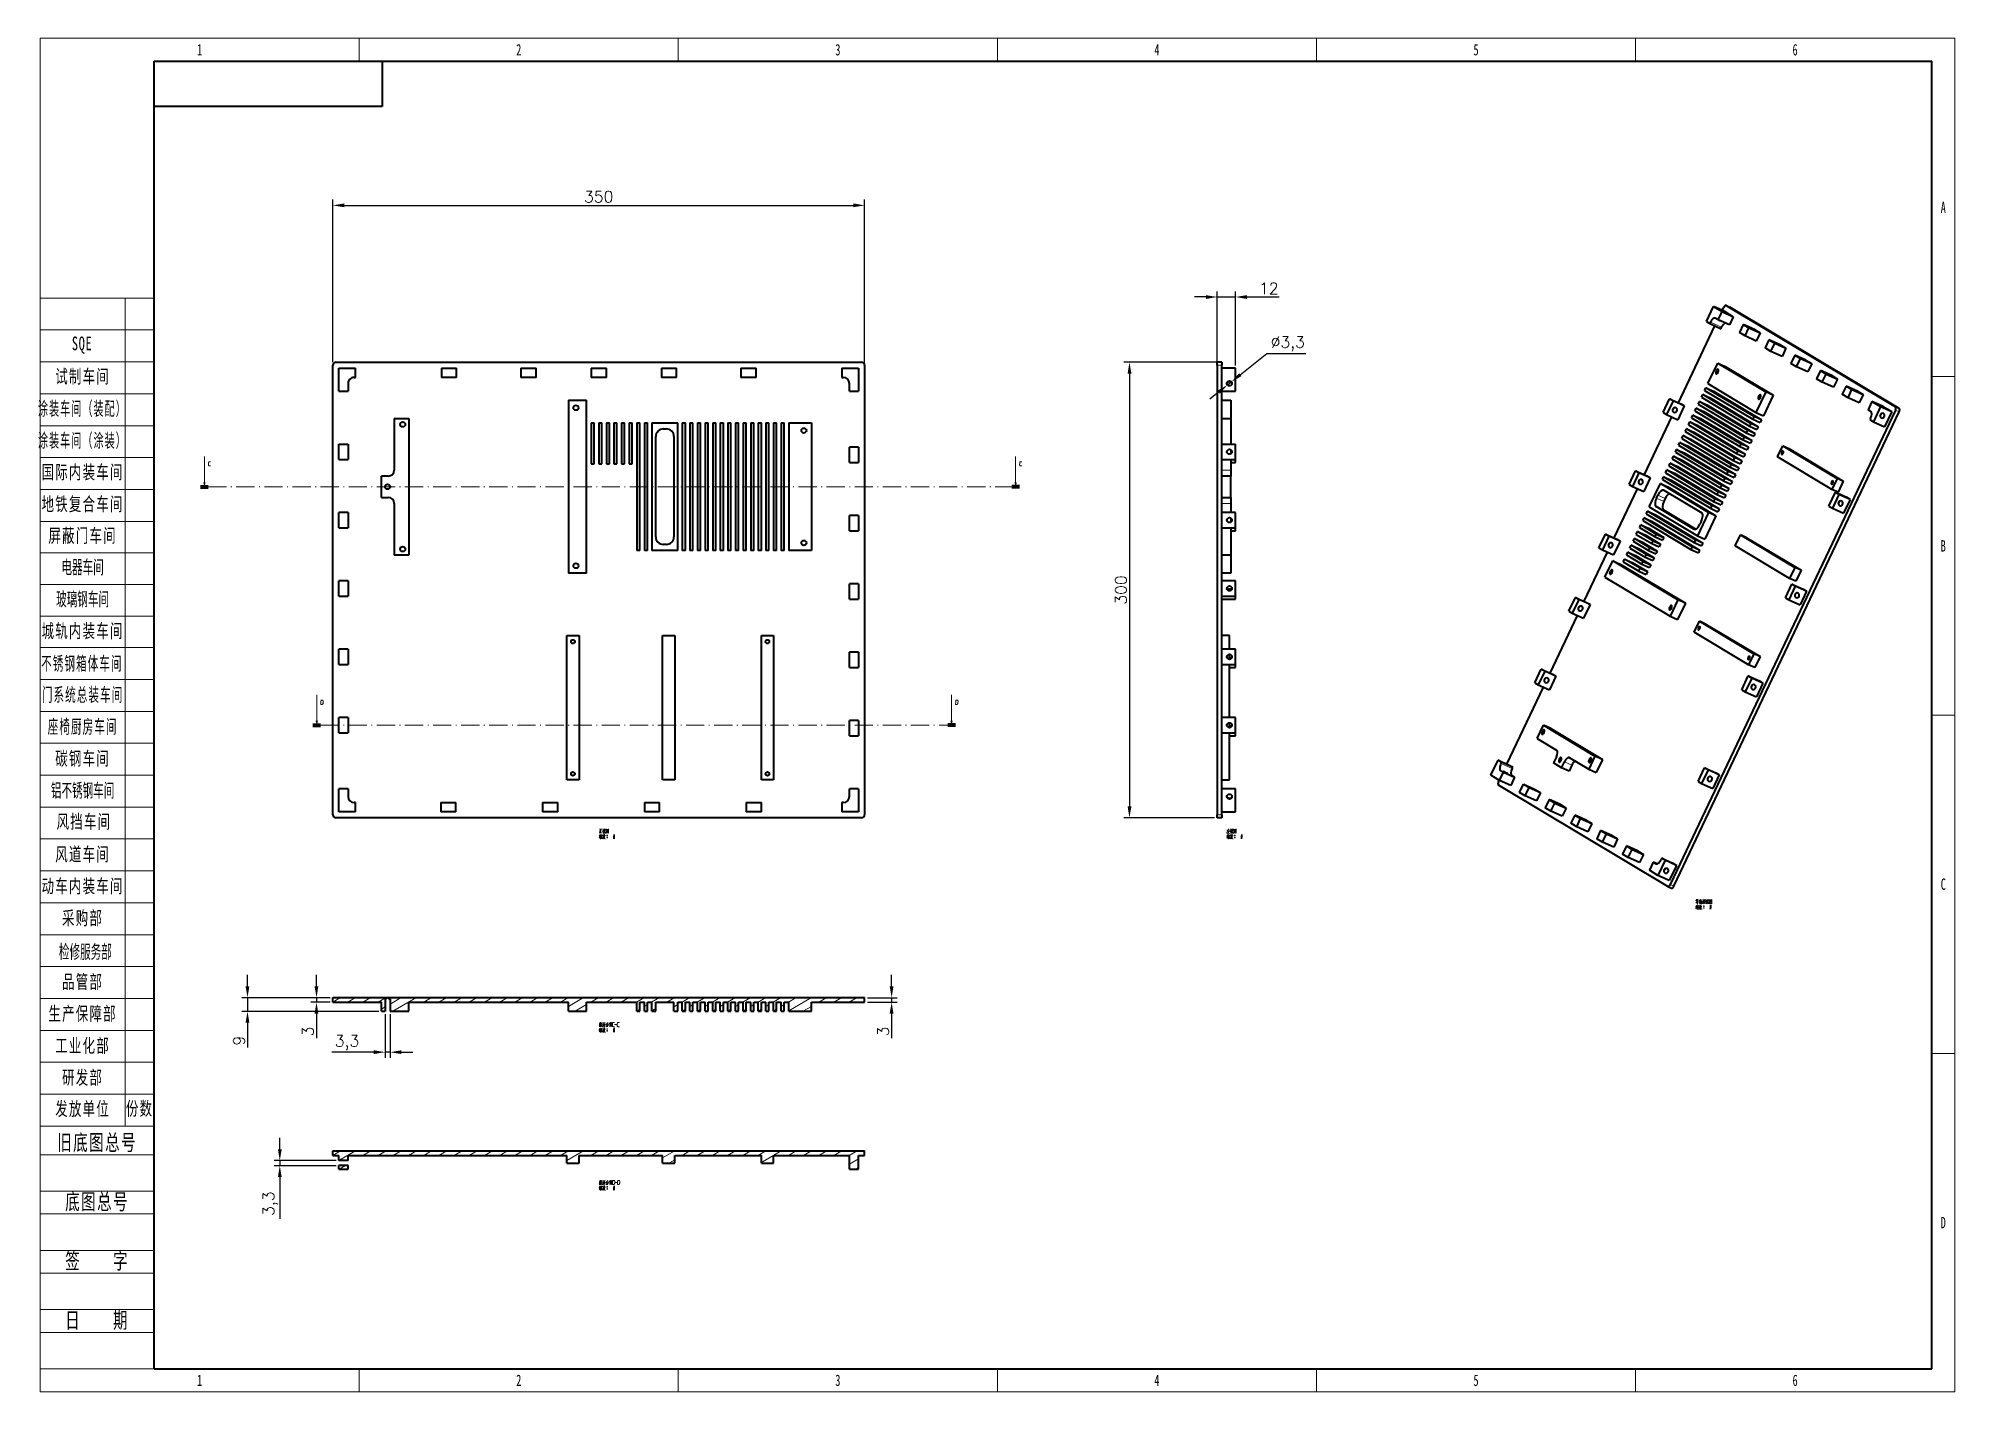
# Model space of a CAD drawing. Header units: millimetres. Extents: x -631 to 3210, y -561 to 2288.
# Drawn here: x 659 to 1920, y 1396 to 2288 of the extents above; entities that cross this region are included whole.
import ezdxf
from ezdxf.enums import TextEntityAlignment as Align

# ---------------------------------------------------------------- set-up
doc = ezdxf.new("R2010")
doc.units = ezdxf.units.MM
doc.header["$PDSIZE"] = -5
doc.linetypes.add('DASHDOT', pattern=[18.5, 12, -3, 0.5, -3])
doc.layers.get('0').update_dxf_attribs({"lineweight": 18})
for name, color, linetype, lineweight in [('尺寸线层', 3, 'Continuous', 18), ('文本层', 3, 'Continuous', 18), ('粗实线层', 7, 'Continuous', 35), ('细实线层', 7, 'Continuous', 18)]:
    doc.layers.add(name, color=color, linetype=linetype, lineweight=lineweight)
doc.styles.get("Standard").update_dxf_attribs({"font": 'txt.shx', "bigfont": 'gbcbig.shx'})
doc.styles.add('标准', font='', dxfattribs={"width": 0.667})
doc.styles.get('标准').set_extended_font_data('宋体')
doc.dimstyles.get("Standard").update_dxf_attribs({"dimscale": 3, "dimtxt": 0.18, "dimasz": 0.18, "dimexe": 0.18, "dimexo": 0.0625, "dimgap": 0.09, "dimtad": 0, "dimtih": 1, "dimtoh": 1, "dimdec": 4, "dimzin": 0, "dimdsep": 46, "dimtxsty": 'Standard', "dimcen": 0.09, "dimdle": 0.36, "dimadec": 0, "dimazin": 0, "dimtfac": 1, "dimtdec": 4, "dimtofl": 0, "dimtmove": 0, "dimatfit": 3, "dimfxl": 1, "dimtolj": 1, "dimtzin": 0, "dimarcsym": 0})

# ---------------------------------------------------------------- blocks, each defined once
blk = doc.blocks.new('*X1')
at = {"layer": '尺寸线层', "linetype": 'Continuous'}
for p, q in [((-185, 91.49), (-210, 91.49)), ((-191.37, 91.49), (-191.37, -90.21)), ((-185, 84.49), (-210, 84.49)), ((-185, 77.49), (-210, 77.49)), ((-185, 70.49), (-210, 70.49)), ((-185, 63.49), (-210, 63.49)), ((-185, 56.49), (-210, 56.49)), ((-185, 49.49), (-210, 49.49)), ((-185, 42.49), (-210, 42.49)), ((-185, 35.56), (-210, 35.56)), ((-185, 35.56), (-210, 35.56)), ((-185, 28.64), (-210, 28.64)), ((-185, 28.64), (-210, 28.64)), ((-185, 21.71), (-210, 21.71)), ((-185, 21.71), (-210, 21.71)), ((-185, 14.79), (-210, 14.79)), ((-185, 7.79), (-210, 7.79)), ((-185, 0.79), (-210, 0.79)), ((-185, -6.21), (-210, -6.21)), ((-185, -13.21), (-210, -13.21)), ((-185, -20.21), (-210, -20.21)), ((-185, -27.21), (-210, -27.21)), ((-185, -34.21), (-210, -34.21)), ((-185, -41.21), (-210, -41.21)), ((-185, -48.21), (-210, -48.21)), ((-185, -55.21), (-210, -55.21)), ((-185, -62.21), (-210, -62.21)), ((-185, -69.21), (-210, -69.21)), ((-185, -76.21), (-210, -76.21)), ((-185, -83.21), (-210, -83.21)), ((-185, -90.21), (-210, -90.21))]:
    blk.add_line(p, q, dxfattribs=at)
at = {"layer": '文本层'}
for p, q in [((-210, -96.5), (-185, -96.5)), ((-210, -104.5), (-185, -104.5)), ((-210, -109.5), (-185, -109.5)), ((-210, -117.5), (-185, -117.5)), ((-210, -122.5), (-185, -122.5)), ((-210, -130.5), (-185, -130.5)), ((-210, -135.5), (-185, -135.5)), ((-210, -143.5), (-185, -143.5))]:
    blk.add_line(p, q, dxfattribs=at)
at = {"layer": '粗实线层'}
for p, q in [((-185, -143.5), (-185, 143.5)), ((-185, 143.5), (205, 143.5)), ((-135, 143.5), (-135, 133.5)), ((205, -143.5), (205, 143.5)), ((-135, 133.5), (-185, 133.5)), ((-185, -143.5), (205, -143.5))]:
    blk.add_line(p, q, dxfattribs=at)
at = {"layer": '细实线层'}
for p, q in [((-210, -148.5), (-210, 148.5)), ((-210, 148.5), (210, 148.5)), ((-140, 148.5), (-140, 143.5)), ((-70, 148.5), (-70, 143.5)), ((0, 148.5), (0, 143.5)), ((70, 148.5), (70, 143.5)), ((140, 148.5), (140, 143.5)), ((210, -148.5), (210, 148.5)), ((210, 148.5), (210, 143.5)), ((210, 74.25), (205, 74.25)), ((210, 0), (205, 0)), ((210, -74.25), (205, -74.25)), ((-140, -148.5), (-140, -143.5)), ((-70, -148.5), (-70, -143.5)), ((0, -148.5), (0, -143.5)), ((70, -148.5), (70, -143.5)), ((140, -148.5), (140, -143.5)), ((210, -148.5), (210, -143.5)), ((-210, -148.5), (210, -148.5)), ((-210, -148.5), (-185, -148.5)), ((210, -148.5), (205, -148.5))]:
    blk.add_line(p, q, dxfattribs=at)
at = {"layer": '尺寸线层', "linetype": 'Continuous', "char_height": 3, "attachment_point": 5, "style": '标准'}
for s, insert, width, line_spacing_factor in [('\\T1.1;\\W0.667;SQE', (-200.8, 81.17), 31.0587, 0.47619), ('\\T1.1;\\W0.667;试制车间', (-200.68, 74.14), 31.0587, 0.57381), ('\\T1.1;\\W0.54149;涂装车间（装配）', (-200.73, 67.06), 27.5396, 0.574243), ('\\T1.1;\\W0.54149;涂装车间（涂装）', (-200.73, 60.06), 27.5396, 0.574243), ('\\T1.1;\\W0.667;国际内装车间', (-200.68, 53.14), 31.0587, 0.561905), ('\\T1.1;\\W0.667;地铁复合车间', (-200.68, 46.14), 31.0587, 0.561905), ('\\T1.1;\\W0.667;屏蔽门车间', (-200.68, 39.21), 31.0587, 0.561905), ('\\W1;{\\W0.567;\\T1;电器车间}', (-200.68, 32.29), 37.2629, 0.561905), ('\\W1;{\\W0.567;\\T1;玻璃钢车间}', (-200.68, 25.29), 37.2629, 0.564286), ('\\T1.1;城轨内装车间', (-200.68, 18.29), 18.6315, 1.15057), ('\\T1.1;{\\W0.567;不锈钢箱体车间}', (-200.85, 11.13), 18.6315, 1.15057), ('\\T1.1;{\\W0.567;门系统总装车间}', (-200.68, 4.29), 18.6315, 1.15057), ('\\T1.1;{\\W0.567;座椅厨房车间}', (-200.68, -2.71), 18.6315, 1.15057), ('\\T1.1;碳钢车间', (-200.68, -9.71), 18.6315, 1.15057), ('{\\W0.567;\\T1;铝不锈钢车间}', (-200.68, -16.71), 18.6315, 1.15057), ('\\T1.1;风挡车间', (-200.39, -23.55), 18.6315, 1.15057), ('\\T1.1;风道车间', (-200.68, -30.71), 18.6315, 1.15057), ('\\T1.1;动车内装车间', (-200.68, -37.71), 18.6315, 1.15057), ('\\T1.1;采购部', (-200.68, -44.71), 18.6315, 1.15057), ('\\W1;{\\W0.567;\\T1;检修服务部}', (-200.08, -52.1), 37.2629, 0.564286), ('\\T1.1;品管部', (-200.68, -58.71), 18.6315, 1.15057), ('\\T1.1;生产保障部', (-200.68, -65.71), 18.6315, 1.15057), ('\\T1.1;工业化部', (-200.68, -72.71), 18.6315, 1.15057), ('\\T1.1;研发部', (-200.68, -79.71), 18.6315, 1.15057), ('\\T1.1;发放单位', (-200.68, -86.58), 18.6315, 0.853342), ('\\T1.1;份数', (-188.18, -86.53), 6.3685, 1.15057)]:
    blk.add_mtext(s, dxfattribs=dict(at, insert=insert, width=width, line_spacing_factor=line_spacing_factor))
at = {"layer": '尺寸线层', "style": '标准'}
for tag, height, width, p in [('T1', 2.5, 0.667, (-175, 146)), ('T2', 2.5, 0.667, (-105, 146)), ('T3', 2.5, 0.667, (-35, 146)), ('T4', 2.5, 0.667, (35, 146)), ('T5', 2.5, 0.667, (105, 146)), ('T6', 2.5, 0.667, (175, 146)), ('R1', 2.5, 0.667, (207.5, 111.38)), ('SQE', 3.5, 0.667, (-188.18, 80.99)), ('试制车间', 3.5, 0.28375, (-188.18, 73.99)), ('涂装车间（装配）', 3.5, 0.147264, (-188.18, 66.99)), ('涂装车间（涂装）', 3.5, 0.147264, (-188.18, 59.99)), ('国际内装车间', 3.5, 0.189302, (-188.18, 52.99)), ('地铁复合车间', 3.5, 0.186278, (-188.18, 46.02)), ('屏蔽门车间', 3.5, 0.225254, (-188.18, 39.14)), ('R2', 2.5, 0.667, (207.5, 37.12)), ('电器车间', 3.5, 0.292284, (-188.18, 32.21)), ('玻璃钢车间', 3.5, 0.225603, (-188.18, 25.29)), ('城轨内装车间', 3.5, 0.186278, (-188.18, 18.29)), ('不锈钢箱体车间', 3.5, 0.15932, (-188.18, 11.29)), ('门系统总装车间', 3.5, 0.161527, (-188.18, 4.29)), ('座椅厨房车间', 3.5, 0.186516, (-188.18, -2.71)), ('碳钢车间', 3.5, 0.28375, (-188.18, -9.71)), ('铝不锈钢车间', 3.5, 0.186397, (-188.18, -16.71)), ('风挡车间', 3.5, 0.284026, (-188.18, -23.71)), ('风道车间', 3.5, 0.284026, (-188.18, -30.71)), ('动车内装车间', 3.5, 0.186397, (-188.18, -37.71)), ('R3', 2.5, 0.667, (207.5, -37.12)), ('采购部', 3.5, 0.378308, (-188.18, -44.71)), ('检修服务部', 3.5, 0.223014, (-188.18, -51.71)), ('品管部', 3.5, 0.389426, (-188.18, -58.71)), ('生产保障部', 3.5, 0.223356, (-188.18, -65.71)), ('工业化部', 3.5, 0.281557, (-188.18, -72.71)), ('研发部', 3.5, 0.3788, (-188.18, -79.71)), ('旧底图总号', 3, 0.667, (-197.5, -100.5)), ('底图总号', 3, 0.667, (-197.5, -113.5)), ('R4', 2.5, 0.667, (207.5, -111.38)), ('签字', 3, 0.667, (-197.5, -126.5)), ('日期', 3, 0.667, (-197.5, -139.5)), ('B1', 2.5, 0.667, (-175, -146)), ('B2', 2.5, 0.667, (-105, -146)), ('B3', 2.5, 0.667, (-35, -146)), ('B4', 2.5, 0.667, (35, -146)), ('B5', 2.5, 0.667, (105, -146)), ('B6', 2.5, 0.667, (175, -146))]:
    blk.add_attdef(tag, text='', height=height, dxfattribs=dict(at, width=width)).set_placement(p, align=Align.MIDDLE_CENTER)
at = {"layer": '尺寸线层', "style": '标准', "width": 0.667}
blk.add_attdef('图号', text='', height=5.33, rotation=180, dxfattribs=at).set_placement((-160, 138.5), align=Align.MIDDLE_CENTER)
at = {"layer": '文本层', "char_height": 3.5, "width": 25, "attachment_point": 5, "style": '标准'}
for s, insert in [('\\T1.1;旧底图总号', (-197.5, -94)), ('\\T1.1;底图总号', (-197.5, -107)), ('\\T1.1;签    字', (-197.5, -120)), ('\\T1.1;日    期', (-197.5, -133))]:
    blk.add_mtext(s, dxfattribs=dict(at, insert=insert))
blk = doc.blocks.new('*X6')
at = {"layer": 'Defpoints', "color": 0, "transparency": 16777216}
for p in [(1202.6, 2177.5), (852.6, 2072.3), (1202.6, 2072.3)]:
    blk.add_point(p, dxfattribs=at)
at = {"layer": '尺寸线层', "color": 0, "linetype": 'Continuous', "lineweight": -2, "transparency": 16777216}
for p, q in [((852.6, 2074.2), (852.6, 2181.3)), ((860.1, 2177.5), (1195.1, 2177.5)), ((1202.6, 2074.2), (1202.6, 2181.3))]:
    blk.add_line(p, q, dxfattribs=at)
at = {"layer": '尺寸线层', "color": 0, "transparency": 16777216}
for points in [[(860.1, 2178.8), (860.1, 2176.3), (852.6, 2177.5)], [(1195.1, 2178.8), (1195.1, 2176.3), (1202.6, 2177.5)]]:
    blk.add_solid(points, dxfattribs=at)
at = {"layer": '尺寸线层', "color": 0, "transparency": 16777216, "insert": (1027.6, 2183.2), "char_height": 7.5, "width": 38.571, "attachment_point": 5, "bg_fill": 3, "box_fill_scale": 1.1, "bg_fill_color": 256, "bg_fill_true_color": 13158600, "bg_fill_transparency": 0}
blk.add_mtext('\\A1;350', dxfattribs=at)
blk = doc.blocks.new('*X7')
at = {"layer": 'Defpoints', "color": 0, "transparency": 16777216}
for p in [(1437.7, 2074.3), (1376.9, 1774.3), (1434.7, 1774.3)]:
    blk.add_point(p, dxfattribs=at)
at = {"layer": '尺寸线层', "color": 0, "linetype": 'Continuous', "lineweight": -2, "transparency": 16777216}
for p, q in [((1435.8, 2074.3), (1373.2, 2074.3)), ((1376.9, 2066.8), (1376.9, 1781.8)), ((1432.8, 1774.3), (1373.2, 1774.3))]:
    blk.add_line(p, q, dxfattribs=at)
at = {"layer": '尺寸线层', "color": 0, "transparency": 16777216}
for points in [[(1375.7, 2066.8), (1378.2, 2066.8), (1376.9, 2074.3)], [(1375.7, 1781.8), (1378.2, 1781.8), (1376.9, 1774.3)]]:
    blk.add_solid(points, dxfattribs=at)
at = {"layer": '尺寸线层', "color": 0, "transparency": 16777216, "insert": (1371.3, 1924.3), "char_height": 7.5, "width": 38.571, "attachment_point": 5, "rotation": 90, "bg_fill": 3, "box_fill_scale": 1.1, "bg_fill_color": 256, "bg_fill_true_color": 13158600, "bg_fill_transparency": 0}
blk.add_mtext('\\A1;300', dxfattribs=at)
blk = doc.blocks.new('*X8')
at = {"layer": 'Defpoints', "color": 0, "transparency": 16777216}
for p in [(1446.7, 2117.2), (1434.7, 2072.3), (1446.7, 2070.3)]:
    blk.add_point(p, dxfattribs=at)
at = {"layer": '尺寸线层', "color": 0, "linetype": 'Continuous', "lineweight": -2, "transparency": 16777216}
for p, q in [((1434.7, 2074.2), (1434.7, 2120.9)), ((1446.7, 2072.2), (1446.7, 2120.9)), ((1427.2, 2117.2), (1419.7, 2117.2)), ((1434.7, 2117.2), (1446.7, 2117.2)), ((1454.2, 2117.2), (1475.5, 2117.2))]:
    blk.add_line(p, q, dxfattribs=at)
at = {"layer": '尺寸线层', "color": 0, "transparency": 16777216}
for points in [[(1427.2, 2118.4), (1427.2, 2115.9), (1434.7, 2117.2)], [(1454.2, 2118.4), (1454.2, 2115.9), (1446.7, 2117.2)]]:
    blk.add_solid(points, dxfattribs=at)
at = {"layer": '尺寸线层', "color": 0, "transparency": 16777216, "insert": (1468.6, 2122.8), "char_height": 7.5, "width": 22.143, "attachment_point": 5, "bg_fill": 3, "box_fill_scale": 1.1, "bg_fill_color": 256, "bg_fill_true_color": 13158600, "bg_fill_transparency": 0}
blk.add_mtext('\\A1;12', dxfattribs=at)
blk = doc.blocks.new('*X31')
at = {"layer": 'Defpoints', "color": 0, "transparency": 16777216}
for p in [(1202.6, 1655.9), (1202.6, 1652.9), (1220.4, 1652.9)]:
    blk.add_point(p, dxfattribs=at)
at = {"layer": '尺寸线层', "color": 0, "linetype": 'Continuous', "lineweight": -2, "transparency": 16777216}
for p, q in [((1220.4, 1663.4), (1220.4, 1670.9)), ((1204.5, 1655.9), (1224.1, 1655.9)), ((1204.5, 1652.9), (1224.1, 1652.9)), ((1220.4, 1655.9), (1220.4, 1652.9)), ((1220.4, 1645.4), (1220.4, 1629.2))]:
    blk.add_line(p, q, dxfattribs=at)
at = {"layer": '尺寸线层', "color": 0, "transparency": 16777216}
for points in [[(1219.1, 1663.4), (1221.6, 1663.4), (1220.4, 1655.9)], [(1219.1, 1645.4), (1221.6, 1645.4), (1220.4, 1652.9)]]:
    blk.add_solid(points, dxfattribs=at)
at = {"layer": '尺寸线层', "color": 0, "transparency": 16777216, "insert": (1214.8, 1633.6), "char_height": 7.5, "width": 15, "attachment_point": 5, "rotation": 90, "bg_fill": 3, "box_fill_scale": 1.1, "bg_fill_color": 256, "bg_fill_true_color": 13158600, "bg_fill_transparency": 0}
blk.add_mtext('\\A1;3', dxfattribs=at)
blk = doc.blocks.new('*X32')
at = {"layer": 'Defpoints', "color": 0, "transparency": 16777216}
for p in [(887, 1646.9), (890.3, 1646.9), (887, 1620)]:
    blk.add_point(p, dxfattribs=at)
at = {"layer": '尺寸线层', "color": 0, "linetype": 'Continuous', "lineweight": -2, "transparency": 16777216}
for p, q in [((887, 1645.1), (887, 1616.3)), ((890.3, 1645.1), (890.3, 1616.3)), ((879.5, 1620), (852, 1620)), ((890.3, 1620), (887, 1620)), ((897.8, 1620), (905.3, 1620))]:
    blk.add_line(p, q, dxfattribs=at)
at = {"layer": '尺寸线层', "color": 0, "transparency": 16777216}
for points in [[(879.5, 1621.3), (879.5, 1618.8), (887, 1620)], [(897.8, 1621.3), (897.8, 1618.8), (890.3, 1620)]]:
    blk.add_solid(points, dxfattribs=at)
at = {"layer": '尺寸线层', "color": 0, "transparency": 16777216, "insert": (862, 1626.3), "char_height": 7.5, "width": 31.429, "attachment_point": 5, "bg_fill": 3, "box_fill_scale": 1.1, "bg_fill_color": 256, "bg_fill_true_color": 13158600, "bg_fill_transparency": 0}
blk.add_mtext('\\A1;3,3', dxfattribs=at)
blk = doc.blocks.new('*X33')
at = {"layer": 'Defpoints', "color": 0, "transparency": 16777216}
for p in [(1441.4, 2059.3), (1444, 2061.3)]:
    blk.add_point(p, dxfattribs=at)
at = {"layer": '尺寸线层', "color": 0, "linetype": 'Continuous', "lineweight": -2, "transparency": 16777216}
for p, q in [((1449.8, 2066), (1467.4, 2080.1)), ((1467.4, 2080.1), (1493, 2080.1)), ((1441.4, 2059.3), (1444, 2061.3)), ((1435.6, 2054.6), (1429.7, 2049.9))]:
    blk.add_line(p, q, dxfattribs=at)
at = {"layer": '尺寸线层', "color": 0, "transparency": 16777216}
for points in [[(1434.8, 2055.5), (1436.4, 2053.6), (1441.4, 2059.3)], [(1449.1, 2067), (1450.6, 2065.1), (1444, 2061.3)]]:
    blk.add_solid(points, dxfattribs=at)
at = {"layer": '尺寸线层', "color": 0, "transparency": 16777216, "insert": (1481.1, 2086.4), "char_height": 7.5, "width": 47.143, "attachment_point": 5, "bg_fill": 3, "box_fill_scale": 1.1, "bg_fill_color": 256, "bg_fill_true_color": 13158600, "bg_fill_transparency": 0}
blk.add_mtext('\\A1;%%C3,3', dxfattribs=at)
blk = doc.blocks.new('*X34')
at = {"layer": 'Defpoints', "color": 0, "transparency": 16777216}
for p in [(817.7, 1545.3), (856.6, 1548.6), (856.6, 1545.3)]:
    blk.add_point(p, dxfattribs=at)
at = {"layer": '尺寸线层', "color": 0, "linetype": 'Continuous', "lineweight": -2, "transparency": 16777216}
for p, q in [((817.7, 1556.1), (817.7, 1563.6)), ((854.8, 1548.6), (814, 1548.6)), ((854.8, 1545.3), (814, 1545.3)), ((817.7, 1548.6), (817.7, 1545.3)), ((817.7, 1537.8), (817.7, 1510.3))]:
    blk.add_line(p, q, dxfattribs=at)
at = {"layer": '尺寸线层', "color": 0, "transparency": 16777216}
for points in [[(816.5, 1556.1), (819, 1556.1), (817.7, 1548.6)], [(816.5, 1537.8), (819, 1537.8), (817.7, 1545.3)]]:
    blk.add_solid(points, dxfattribs=at)
at = {"layer": '尺寸线层', "color": 0, "transparency": 16777216, "insert": (811.5, 1520.3), "char_height": 7.5, "width": 31.429, "attachment_point": 5, "rotation": 90, "bg_fill": 3, "box_fill_scale": 1.1, "bg_fill_color": 256, "bg_fill_true_color": 13158600, "bg_fill_transparency": 0}
blk.add_mtext('\\A1;3,3', dxfattribs=at)
blk = doc.blocks.new('*X35')
at = {"layer": 'Defpoints', "color": 0, "transparency": 16777216}
for p in [(841.9, 1652.9), (852.6, 1655.9), (852.6, 1652.9)]:
    blk.add_point(p, dxfattribs=at)
at = {"layer": '尺寸线层', "color": 0, "linetype": 'Continuous', "lineweight": -2, "transparency": 16777216}
for p, q in [((841.9, 1663.4), (841.9, 1670.9)), ((850.8, 1655.9), (838.1, 1655.9)), ((850.8, 1652.9), (838.1, 1652.9)), ((841.9, 1655.9), (841.9, 1652.9)), ((841.9, 1645.4), (841.9, 1629.2))]:
    blk.add_line(p, q, dxfattribs=at)
at = {"layer": '尺寸线层', "color": 0, "transparency": 16777216}
for points in [[(840.6, 1663.4), (843.1, 1663.4), (841.9, 1655.9)], [(840.6, 1645.4), (843.1, 1645.4), (841.9, 1652.9)]]:
    blk.add_solid(points, dxfattribs=at)
at = {"layer": '尺寸线层', "color": 0, "transparency": 16777216, "insert": (836.2, 1633.6), "char_height": 7.5, "width": 15, "attachment_point": 5, "rotation": 90, "bg_fill": 3, "box_fill_scale": 1.1, "bg_fill_color": 256, "bg_fill_true_color": 13158600, "bg_fill_transparency": 0}
blk.add_mtext('\\A1;3', dxfattribs=at)
blk = doc.blocks.new('*X36')
at = {"layer": 'Defpoints', "color": 0, "transparency": 16777216}
for p in [(852.6, 1655.9), (796.5, 1646.9), (884.6, 1646.9)]:
    blk.add_point(p, dxfattribs=at)
at = {"layer": '尺寸线层', "color": 0, "linetype": 'Continuous', "lineweight": -2, "transparency": 16777216}
for p, q in [((796.5, 1663.4), (796.5, 1670.9)), ((850.8, 1655.9), (792.7, 1655.9)), ((796.5, 1655.9), (796.5, 1646.9)), ((882.8, 1646.9), (792.7, 1646.9)), ((796.5, 1639.4), (796.5, 1623.2))]:
    blk.add_line(p, q, dxfattribs=at)
at = {"layer": '尺寸线层', "color": 0, "transparency": 16777216}
for points in [[(795.2, 1663.4), (797.7, 1663.4), (796.5, 1655.9)], [(795.2, 1639.4), (797.7, 1639.4), (796.5, 1646.9)]]:
    blk.add_solid(points, dxfattribs=at)
at = {"layer": '尺寸线层', "color": 0, "transparency": 16777216, "insert": (790.9, 1627.6), "char_height": 7.5, "width": 15, "attachment_point": 5, "rotation": 90, "bg_fill": 3, "box_fill_scale": 1.1, "bg_fill_color": 256, "bg_fill_true_color": 13158600, "bg_fill_transparency": 0}
blk.add_mtext('\\A1;9', dxfattribs=at)

msp = doc.modelspace()

# ---------------------------------------------------------------- hatches: boundary and pattern name
at = {"lineweight": 13}
for points in [[(767.3, 1995.263), (768.104, 1992.263), (768.908, 1995.263)], [(1301.196, 1995.263), (1302, 1992.263), (1302.804, 1995.263)], [(841.279, 1838.323), (842.083, 1835.323), (842.887, 1838.323)], [(1259.012, 1838.323), (1259.816, 1835.323), (1260.62, 1838.323)]]:
    msp.add_hatch(color=7, dxfattribs=at).paths.add_polyline_path(points, flags=0)

# ---------------------------------------------------------------- linework, layer by layer
at = {"color": 7, "lineweight": 35, "ltscale": 0.274694}
for p, q in [((1756.572, 2101.002), (1761.284, 2110.928)), ((1871.215, 2045.016), (1866.503, 2035.09)), ((1878.608, 2041.712), (1873.896, 2031.786)), ((1614.787, 1802.315), (1619.499, 1812.241)), ((1729.43, 1746.33), (1724.718, 1736.403)), ((1736.823, 1743.026), (1732.111, 1733.099))]:
    msp.add_line(p, q, dxfattribs=at)
at = {"color": 7, "lineweight": 35, "ltscale": 0.202443}
for p, q in [((1768.677, 2107.624), (1761.284, 2110.928)), ((1758.831, 2099.647), (1766.224, 2096.344)), ((1788.254, 2095.886), (1780.86, 2099.19)), ((1789.448, 2088.215), (1782.055, 2091.519)), ((1801.567, 2086.775), (1808.96, 2083.472)), ((1839.078, 2065.414), (1831.685, 2068.717)), ((1840.273, 2057.742), (1832.88, 2061.046)), ((1835.45, 2066.46), (1842.843, 2063.156)), ((1856.019, 2055.256), (1848.626, 2058.56)), ((1852.391, 2056.303), (1859.784, 2052.999)), ((1742.065, 2045.45), (1734.672, 2048.753)), ((1857.214, 2047.584), (1849.821, 2050.888)), ((1872.961, 2045.098), (1865.568, 2048.402)), ((1871.215, 2045.016), (1878.608, 2041.712)), ((1730.388, 2039.73), (1737.781, 2036.426)), ((1866.503, 2035.09), (1873.896, 2031.786)), ((1709.967, 2002.823), (1717.36, 1999.519)), ((1719.619, 1998.165), (1712.226, 2001.469)), ((1841.541, 1988.619), (1848.934, 1985.315)), ((1851.193, 1983.96), (1843.8, 1987.264)), ((1839.517, 1978.24), (1846.91, 1974.936)), ((1690.177, 1961.133), (1697.57, 1957.829)), ((1699.829, 1956.475), (1692.436, 1959.779)), ((1688.152, 1950.755), (1695.546, 1947.451)), ((1670.387, 1919.444), (1677.78, 1916.14)), ((1680.039, 1914.785), (1672.646, 1918.089)), ((1810.817, 1917.781), (1818.21, 1914.477)), ((1812.842, 1928.159), (1820.235, 1924.855)), ((1822.494, 1923.501), (1815.1, 1926.805)), ((1647.942, 1872.159), (1655.335, 1868.855)), ((1657.593, 1867.501), (1650.2, 1870.805)), ((1784.142, 1867.7), (1791.535, 1864.396)), ((1645.917, 1861.781), (1653.31, 1858.477)), ((1782.117, 1857.322), (1789.51, 1854.018)), ((1793.794, 1863.042), (1786.401, 1866.346)), ((1619.499, 1812.241), (1626.892, 1808.937)), ((1629.151, 1807.583), (1621.758, 1810.887)), ((1623.004, 1804.343), (1630.397, 1801.04)), ((1755.442, 1807.241), (1762.835, 1803.937)), ((1627.827, 1795.625), (1620.434, 1798.929)), ((1639.946, 1794.186), (1647.339, 1790.882)), ((1753.418, 1796.863), (1760.811, 1793.559)), ((1644.769, 1785.468), (1637.376, 1788.772)), ((1660.516, 1782.982), (1653.122, 1786.285)), ((1661.71, 1775.31), (1654.317, 1778.614)), ((1656.887, 1784.028), (1664.28, 1780.724)), ((1677.457, 1772.824), (1670.064, 1776.128)), ((1678.652, 1765.152), (1671.258, 1768.456)), ((1673.829, 1773.871), (1681.222, 1770.567)), ((1694.398, 1762.666), (1687.005, 1765.97)), ((1695.593, 1754.995), (1688.2, 1758.299)), ((1690.77, 1763.713), (1698.163, 1760.409)), ((1711.34, 1752.509), (1703.947, 1755.813)), ((1707.711, 1753.555), (1715.104, 1750.251)), ((1712.534, 1744.837), (1705.141, 1748.141)), ((1727.171, 1747.684), (1734.564, 1744.38)), ((1736.823, 1743.026), (1729.43, 1746.33)), ((1732.111, 1733.099), (1724.718, 1736.403))]:
    msp.add_line(p, q, dxfattribs=at)
at = {"color": 7, "lineweight": 35, "ltscale": 0.164606}
for p, q in [((1761.284, 2110.928), (1766.931, 2107.542)), ((1724.718, 1736.403), (1719.071, 1739.789))]:
    msp.add_line(p, q, dxfattribs=at)
at = {"color": 7, "lineweight": 35, "ltscale": 0.149832}
for p, q in [((1764.361, 2102.128), (1766.931, 2107.542)), ((1774.324, 2104.238), (1771.754, 2098.824)), ((1780.86, 2099.19), (1778.29, 2093.776)), ((1797.802, 2089.033), (1795.232, 2083.618)), ((1815.938, 2071.204), (1818.508, 2076.618)), ((1831.685, 2068.717), (1829.115, 2063.303)), ((1832.88, 2061.046), (1835.45, 2066.46)), ((1842.843, 2063.156), (1840.273, 2057.742)), ((1848.626, 2058.56), (1846.056, 2053.146)), ((1849.821, 2050.888), (1852.391, 2056.303)), ((1859.784, 2052.999), (1857.214, 2047.584)), ((1865.568, 2048.402), (1862.997, 2042.988)), ((1620.434, 1798.929), (1623.004, 1804.343)), ((1630.397, 1801.04), (1627.827, 1795.625)), ((1637.376, 1788.772), (1639.946, 1794.186)), ((1647.339, 1790.882), (1644.769, 1785.468)), ((1654.317, 1778.614), (1656.887, 1784.028)), ((1664.28, 1780.724), (1661.71, 1775.31)), ((1671.258, 1768.456), (1673.829, 1773.871)), ((1681.222, 1770.567), (1678.652, 1765.152)), ((1687.005, 1765.97), (1684.435, 1760.556)), ((1688.2, 1758.299), (1690.77, 1763.713)), ((1698.163, 1760.409), (1695.593, 1754.995)), ((1703.947, 1755.813), (1701.377, 1750.398)), ((1705.141, 1748.141), (1707.711, 1753.555)), ((1715.104, 1750.251), (1712.534, 1744.837)), ((1721.641, 1745.204), (1719.071, 1739.789))]:
    msp.add_line(p, q, dxfattribs=at)
at = {"color": 7, "lineweight": 35, "ltscale": 0.202444}
for p, q in [((1766.931, 2107.542), (1774.324, 2104.238)), ((1771.754, 2098.824), (1764.361, 2102.128)), ((1784.625, 2096.933), (1792.018, 2093.629)), ((1805.195, 2085.729), (1797.802, 2089.033)), ((1806.39, 2078.057), (1798.996, 2081.361)), ((1822.136, 2075.571), (1814.743, 2078.875)), ((1818.508, 2076.618), (1825.901, 2073.314)), ((1732.413, 2050.108), (1739.806, 2046.804))]:
    msp.add_line(p, q, dxfattribs=at)
at = {"color": 7, "lineweight": 35, "ltscale": 0.055194}
msp.add_line((1767.081, 2108.337), (1768.028, 2110.332), dxfattribs=at)
at = {"color": 7, "lineweight": 35, "ltscale": 0.164607}
msp.add_line((1768.677, 2107.624), (1774.324, 2104.238), dxfattribs=at)
at = {"color": 7, "lineweight": 35, "ltscale": 0.067481}
for p, q in [((1769.597, 2111.706), (1772.061, 2110.605)), ((1731.191, 1729.017), (1733.656, 1727.916))]:
    msp.add_line(p, q, dxfattribs=at)
at = {"color": 7, "lineweight": 35}
for p, q in [((1769.637, 2111.685), (1881.074, 2044.87)), ((1883.538, 2043.769), (1772.102, 2110.584)), ((1738.21, 2047.517), (1762.234, 2098.127)), ((852.644, 1776.293), (852.644, 2072.294)), ((854.644, 2074.294), (1200.644, 2074.294)), ((1202.644, 2072.294), (1202.644, 1776.293)), ((1434.719, 2072.294), (1434.719, 1776.293)), ((1437.719, 1776.293), (1437.719, 2072.294)), ((1764.022, 2073.727), (1795.646, 2054.766)), ((1768.951, 2071.524), (1800.575, 2052.563)), ((1787.936, 2038.523), (1756.312, 2057.484)), ((1757.597, 2060.191), (1789.221, 2041.23)), ((1007.644, 2049.293), (1007.644, 1935.293)), ((1019.644, 1935.293), (1019.644, 2049.293)), ((1781.511, 2024.988), (1749.887, 2043.948)), ((1751.172, 2046.656), (1782.796, 2027.695)), ((1783.652, 2029.499), (1752.028, 2048.46)), ((1753.314, 2051.167), (1784.937, 2032.207)), ((1785.794, 2034.011), (1754.17, 2052.972)), ((1755.455, 2055.679), (1787.079, 2036.718)), ((1756.957, 2046.258), (1788.581, 2027.297)), ((1759.099, 2050.77), (1790.723, 2031.809)), ((1761.241, 2055.282), (1792.865, 2036.321)), ((892.994, 2037.263), (892.994, 2003.263)), ((902.644, 2037.263), (902.644, 1947.263)), ((1022.644, 2034.293), (1022.644, 2007.293)), ((1024.644, 2007.293), (1024.644, 2034.293)), ((1027.644, 2034.293), (1027.644, 2007.293)), ((1029.644, 2007.293), (1029.644, 2034.293)), ((1032.644, 2034.293), (1032.644, 2007.293)), ((1034.644, 2007.293), (1034.644, 2034.293)), ((1037.644, 2034.293), (1037.644, 2007.293)), ((1039.644, 2007.293), (1039.644, 2034.293)), ((1042.644, 2034.293), (1042.644, 2007.293)), ((1044.644, 2007.293), (1044.644, 2034.293)), ((1047.644, 2034.293), (1047.644, 2007.293)), ((1049.644, 2007.293), (1049.644, 2034.293)), ((1052.644, 2034.293), (1052.644, 1950.293)), ((1054.644, 1950.293), (1054.644, 2034.293)), ((1057.644, 2034.293), (1057.644, 1950.293)), ((1059.644, 1950.293), (1059.644, 2034.293)), ((1062.644, 2034.293), (1062.644, 1950.293)), ((1079.644, 1950.293), (1079.644, 2034.293)), ((1082.644, 2034.293), (1082.644, 1950.293)), ((1084.644, 1950.293), (1084.644, 2034.293)), ((1087.644, 2034.293), (1087.644, 1950.293)), ((1089.644, 1950.293), (1089.644, 2034.293)), ((1092.644, 2034.293), (1092.644, 1950.293)), ((1094.644, 1950.293), (1094.644, 2034.293)), ((1097.644, 2034.293), (1097.644, 1950.293)), ((1099.644, 1950.293), (1099.644, 2034.293)), ((1102.644, 2034.293), (1102.644, 1950.293)), ((1104.644, 1950.293), (1104.644, 2034.293)), ((1107.644, 2034.293), (1107.644, 1950.293)), ((1109.644, 1950.293), (1109.644, 2034.293)), ((1112.644, 2034.293), (1112.644, 1950.293)), ((1114.644, 1950.293), (1114.644, 2034.293)), ((1117.644, 2034.293), (1117.644, 1950.293)), ((1119.644, 1950.293), (1119.644, 2034.293)), ((1122.644, 2034.293), (1122.644, 1950.293)), ((1124.644, 1950.293), (1124.644, 2034.293)), ((1127.644, 2034.293), (1127.644, 1950.293)), ((1129.644, 1950.293), (1129.644, 2034.293)), ((1132.644, 2034.293), (1132.644, 1950.293)), ((1134.644, 1950.293), (1134.644, 2034.293)), ((1137.644, 2034.293), (1137.644, 1950.293)), ((1139.644, 1950.293), (1139.644, 2034.293)), ((1142.644, 2034.293), (1142.644, 1950.293)), ((1144.644, 1950.293), (1144.644, 2034.293)), ((1147.644, 2034.293), (1147.644, 1950.293)), ((1149.644, 1950.293), (1149.644, 2034.293)), ((1152.644, 2034.293), (1152.644, 1950.293)), ((1167.644, 2034.293), (1167.644, 1950.293)), ((1715.764, 2000.233), (1733.791, 2038.209)), ((1880.97, 2042.614), (1732.76, 1730.392)), ((1735.225, 1729.29), (1883.435, 2041.513)), ((1744.746, 2033.12), (1776.37, 2014.159)), ((1777.227, 2015.964), (1745.603, 2034.925)), ((1746.888, 2037.632), (1778.512, 2018.671)), ((1779.369, 2020.476), (1747.745, 2039.437)), ((1749.03, 2042.144), (1780.654, 2023.183)), ((1750.532, 2032.722), (1782.156, 2013.761)), ((1752.674, 2037.234), (1784.298, 2018.273)), ((1754.815, 2041.746), (1786.439, 2022.785)), ((1065.144, 1959.293), (1065.144, 2025.293)), ((1077.144, 2025.293), (1077.144, 1959.293)), ((1738.321, 2019.584), (1769.945, 2000.623)), ((1770.802, 2002.428), (1739.178, 2021.389)), ((1740.463, 2024.096), (1772.087, 2005.135)), ((1772.943, 2006.94), (1741.32, 2025.901)), ((1742.605, 2028.608), (1774.229, 2009.647)), ((1775.085, 2011.452), (1743.461, 2030.413)), ((1744.107, 2019.186), (1775.731, 2000.226)), ((1746.248, 2023.698), (1777.872, 2004.737)), ((1748.39, 2028.21), (1780.014, 2009.249)), ((1806.842, 2019.199), (1842.607, 1997.755)), ((1731.896, 2006.049), (1763.52, 1987.088)), ((1764.377, 1988.892), (1732.753, 2007.853)), ((1734.037, 2010.56), (1765.662, 1991.6)), ((1766.518, 1993.404), (1734.894, 2012.365)), ((1736.179, 2015.072), (1767.803, 1996.111)), ((1768.66, 1997.916), (1737.036, 2016.877)), ((1737.681, 2005.651), (1769.305, 1986.69)), ((1739.823, 2010.163), (1771.447, 1991.202)), ((1741.965, 2014.675), (1773.589, 1995.714)), ((1839.18, 1990.536), (1803.415, 2011.98)), ((1810.949, 2017.363), (1846.714, 1995.919)), ((1757.951, 1975.357), (1726.327, 1994.318)), ((1727.612, 1997.025), (1759.236, 1978.064)), ((1760.093, 1979.869), (1728.469, 1998.83)), ((1729.754, 2001.537), (1761.378, 1982.576)), ((1762.235, 1984.381), (1730.611, 2003.342)), ((1733.398, 1996.627), (1765.022, 1977.666)), ((1735.539, 2001.139), (1767.163, 1982.178)), ((892.994, 1981.263), (892.994, 1947.263)), ((1695.974, 1958.543), (1711.346, 1990.924)), ((1728.645, 1990.03), (1753.492, 1975.132)), ((1731.256, 1992.115), (1762.88, 1973.154)), ((1714.762, 1969.954), (1746.386, 1950.993)), ((1747.242, 1952.797), (1715.618, 1971.758)), ((1716.903, 1974.465), (1748.527, 1955.505)), ((1749.384, 1957.309), (1717.76, 1976.27)), ((1719.045, 1978.977), (1750.669, 1960.016)), ((1720.547, 1969.556), (1752.171, 1950.595)), ((1722.689, 1974.068), (1754.313, 1955.107)), ((1748.352, 1964.304), (1723.504, 1979.202)), ((1728.433, 1976.999), (1749.557, 1964.334)), ((1778.999, 1960.544), (1814.764, 1939.1)), ((1783.106, 1958.709), (1818.871, 1937.265)), ((1676.184, 1916.853), (1691.556, 1949.234)), ((1737.897, 1917.828), (1694.979, 1943.561)), ((1811.337, 1931.881), (1775.572, 1953.325)), ((1689.839, 1932.732), (1732.757, 1907)), ((1699.908, 1941.358), (1742.826, 1915.626)), ((1653.739, 1869.568), (1671.766, 1907.545)), ((1006.644, 1799.293), (1006.644, 1894.293)), ((1014.644, 1894.293), (1014.644, 1799.293)), ((1069.644, 1799.293), (1069.644, 1894.293)), ((1077.644, 1894.293), (1077.644, 1799.293)), ((1134.644, 1799.293), (1134.644, 1894.293)), ((1142.644, 1894.293), (1142.644, 1799.293)), ((1784.351, 1875.032), (1748.586, 1896.476)), ((1752.012, 1903.695), (1787.778, 1882.251)), ((1756.12, 1901.859), (1791.885, 1880.415)), ((1442.719, 1840.293), (1442.719, 1875.293)), ((1625.296, 1809.651), (1649.32, 1860.26)), ((1442.719, 1799.293), (1442.719, 1830.293)), ((1649.391, 1835.267), (1683.273, 1814.952)), ((1654.319, 1833.065), (1688.202, 1812.75)), ((1731.151, 1729.038), (1619.714, 1795.853)), ((1200.644, 1774.293), (854.644, 1774.293)), ((852.644, 1655.938), (1202.644, 1655.938)), ((852.644, 1652.938), (884.644, 1652.938)), ((902.644, 1652.938), (1007.644, 1652.938)), ((1019.644, 1652.938), (1052.644, 1652.938)), ((1167.644, 1652.938), (1202.644, 1652.938)), ((852.644, 1554.974), (1202.644, 1554.974)), ((862.644, 1551.974), (1006.644, 1551.974)), ((1014.644, 1551.974), (1069.644, 1551.974)), ((1077.644, 1551.974), (1134.644, 1551.974)), ((1142.644, 1551.974), (1192.644, 1551.974))]:
    msp.add_line(p, q, dxfattribs=at)
at = {"color": 7, "lineweight": 13, "ltscale": 0.067481}
for p, q in [((1769.637, 2111.685), (1772.102, 2110.584)), ((1881.074, 2044.87), (1883.538, 2043.769)), ((1883.435, 2041.513), (1880.97, 2042.614)), ((1732.76, 1730.392), (1735.225, 1729.29))]:
    msp.add_line(p, q, dxfattribs=at)
at = {"color": 7, "lineweight": 35, "ltscale": 0.065843}
for p, q in [((1756.572, 2101.002), (1758.831, 2099.647)), ((1734.672, 2048.753), (1732.413, 2050.108)), ((1864.244, 2036.444), (1866.503, 2035.09)), ((1621.758, 1810.887), (1619.499, 1812.241)), ((1626.892, 1808.937), (1629.151, 1807.583)), ((1729.43, 1746.33), (1727.171, 1747.684)), ((1734.564, 1744.38), (1736.823, 1743.026))]:
    msp.add_line(p, q, dxfattribs=at)
at = {"color": 7, "lineweight": 35, "ltscale": 0.024974}
for p, q in [((1758.831, 2099.647), (1759.259, 2100.55)), ((1727.171, 1747.684), (1726.743, 1746.781))]:
    msp.add_line(p, q, dxfattribs=at)
at = {"color": 7, "lineweight": 13, "ltscale": 0.202444}
msp.add_line((1766.652, 2097.246), (1759.259, 2100.55), dxfattribs=at)
at = {"color": 7, "lineweight": 35, "ltscale": 0.054869}
for p, q in [((1764.361, 2102.128), (1762.478, 2103.256)), ((1864.88, 2041.859), (1862.997, 2042.988)), ((1621.122, 1805.472), (1623.004, 1804.343)), ((1628.515, 1802.168), (1630.397, 1801.04)), ((1721.641, 1745.204), (1723.523, 1744.075))]:
    msp.add_line(p, q, dxfattribs=at)
at = {"color": 7, "lineweight": 35, "ltscale": 0.024973}
for p, q in [((1766.224, 2096.344), (1766.652, 2097.246)), ((1864.673, 2037.347), (1864.244, 2036.444))]:
    msp.add_line(p, q, dxfattribs=at)
at = {"color": 7, "lineweight": 35, "ltscale": 0.109738}
for p, q in [((1782.055, 2091.519), (1778.29, 2093.776)), ((1798.996, 2081.361), (1795.232, 2083.618)), ((1653.122, 1786.285), (1656.887, 1784.028)), ((1660.516, 1782.982), (1664.28, 1780.724)), ((1670.064, 1776.128), (1673.829, 1773.871)), ((1677.457, 1772.824), (1681.222, 1770.567)), ((1687.005, 1765.97), (1690.77, 1763.713)), ((1688.2, 1758.299), (1684.435, 1760.556)), ((1694.398, 1762.666), (1698.163, 1760.409)), ((1703.947, 1755.813), (1707.711, 1753.555)), ((1705.141, 1748.141), (1701.377, 1750.398)), ((1711.34, 1752.509), (1715.104, 1750.251))]:
    msp.add_line(p, q, dxfattribs=at)
at = {"color": 7, "lineweight": 35, "ltscale": 0.109742}
for p, q in [((1780.86, 2099.19), (1784.625, 2096.933)), ((1805.195, 2085.729), (1808.96, 2083.472)), ((1815.938, 2071.204), (1812.173, 2073.461))]:
    msp.add_line(p, q, dxfattribs=at)
at = {"color": 7, "lineweight": 35, "ltscale": 0.149836}
for p, q in [((1782.055, 2091.519), (1784.625, 2096.933)), ((1808.96, 2083.472), (1806.39, 2078.057))]:
    msp.add_line(p, q, dxfattribs=at)
at = {"color": 7, "lineweight": 35, "ltscale": 0.109743}
for p, q in [((1788.254, 2095.886), (1792.018, 2093.629)), ((1797.802, 2089.033), (1801.567, 2086.775)), ((1814.743, 2078.875), (1818.508, 2076.618)), ((1822.136, 2075.571), (1825.901, 2073.314)), ((1831.685, 2068.717), (1835.45, 2066.46)), ((1832.88, 2061.046), (1829.115, 2063.303)), ((1839.078, 2065.414), (1842.843, 2063.156)), ((1848.626, 2058.56), (1852.391, 2056.303)), ((1849.821, 2050.888), (1846.056, 2053.146)), ((1856.019, 2055.256), (1859.784, 2052.999)), ((1637.376, 1788.772), (1633.611, 1791.029)), ((1643.574, 1793.139), (1647.339, 1790.882)), ((1654.317, 1778.614), (1650.552, 1780.871)), ((1671.258, 1768.456), (1667.494, 1770.714))]:
    msp.add_line(p, q, dxfattribs=at)
at = {"color": 7, "lineweight": 35, "ltscale": 0.149834}
for p, q in [((1792.018, 2093.629), (1789.448, 2088.215)), ((1798.996, 2081.361), (1801.567, 2086.775)), ((1825.901, 2073.314), (1823.331, 2067.9))]:
    msp.add_line(p, q, dxfattribs=at)
at = {"color": 7, "lineweight": 35, "ltscale": 0.375001}
for p, q in [((856.644, 2055.293), (856.644, 2070.294)), ((1198.644, 2070.294), (1198.644, 2055.293)), ((1446.719, 2055.293), (1446.719, 2070.294))]:
    msp.add_line(p, q, dxfattribs=at)
at = {"color": 7, "lineweight": 35, "ltscale": 0.275}
for p, q in [((856.644, 2070.294), (867.644, 2070.294)), ((1187.644, 2070.294), (1198.644, 2070.294)), ((867.644, 1778.293), (856.644, 1778.293)), ((1198.644, 1778.293), (1187.644, 1778.293))]:
    msp.add_line(p, q, dxfattribs=at)
at = {"color": 7, "lineweight": 35, "ltscale": 0.15}
for p, q in [((867.644, 2064.294), (867.644, 2070.294)), ((924.044, 2070.294), (924.044, 2064.294)), ((934.044, 2064.294), (934.044, 2070.294)), ((976.444, 2070.294), (976.444, 2064.294)), ((986.444, 2064.294), (986.444, 2070.294)), ((1022.644, 2070.294), (1022.644, 2064.294)), ((1032.644, 2064.294), (1032.644, 2070.294)), ((1068.844, 2070.294), (1068.844, 2064.294)), ((1078.844, 2064.294), (1078.844, 2070.294)), ((1121.244, 2070.294), (1121.244, 2064.294)), ((1131.244, 2064.294), (1131.244, 2070.294)), ((1187.644, 2070.294), (1187.644, 2064.294)), ((856.644, 2055.293), (862.644, 2055.293)), ((1192.644, 2055.293), (1198.644, 2055.293)), ((1437.719, 2049.293), (1443.719, 2049.293)), ((1437.719, 2037.263), (1443.719, 2037.263)), ((856.644, 2020.293), (862.644, 2020.293)), ((1198.644, 2018.293), (1192.644, 2018.293)), ((856.644, 2010.293), (862.644, 2010.293)), ((1192.644, 2008.293), (1198.644, 2008.293)), ((1443.719, 1999.263), (1437.719, 1999.263)), ((1437.719, 1985.263), (1443.719, 1985.263)), ((862.644, 1975.293), (856.644, 1975.293)), ((1198.644, 1973.293), (1192.644, 1973.293)), ((856.644, 1965.293), (862.644, 1965.293)), ((1192.644, 1963.293), (1198.644, 1963.293)), ((1443.719, 1947.263), (1437.719, 1947.263)), ((862.644, 1930.293), (856.644, 1930.293)), ((1443.719, 1935.293), (1437.719, 1935.293)), ((856.644, 1920.293), (862.644, 1920.293)), ((1198.644, 1928.293), (1192.644, 1928.293)), ((1192.644, 1918.293), (1198.644, 1918.293)), ((862.644, 1885.293), (856.644, 1885.293)), ((1198.644, 1883.293), (1192.644, 1883.293)), ((856.644, 1875.293), (862.644, 1875.293)), ((1192.644, 1873.293), (1198.644, 1873.293)), ((862.644, 1840.293), (856.644, 1840.293)), ((856.644, 1830.293), (862.644, 1830.293)), ((1198.644, 1838.293), (1192.644, 1838.293)), ((1192.644, 1828.293), (1198.644, 1828.293)), ((862.644, 1793.293), (856.644, 1793.293)), ((1198.644, 1793.293), (1192.644, 1793.293)), ((867.644, 1778.293), (867.644, 1784.293)), ((923.644, 1784.293), (923.644, 1778.293)), ((933.644, 1778.293), (933.644, 1784.293)), ((990.644, 1784.293), (990.644, 1778.293)), ((1000.644, 1778.293), (1000.644, 1784.293)), ((1057.644, 1784.293), (1057.644, 1778.293)), ((1067.644, 1778.293), (1067.644, 1784.293)), ((1124.644, 1784.293), (1124.644, 1778.293)), ((1134.644, 1778.293), (1134.644, 1784.293)), ((1187.644, 1784.293), (1187.644, 1778.293)), ((884.644, 1646.938), (884.644, 1652.938)), ((902.644, 1646.938), (902.644, 1652.938)), ((1007.644, 1646.938), (1007.644, 1652.938)), ((1019.644, 1646.938), (1019.644, 1652.938)), ((1052.644, 1646.938), (1052.644, 1652.938)), ((1054.644, 1646.938), (1054.644, 1652.938)), ((1057.644, 1646.938), (1057.644, 1652.938)), ((1059.644, 1646.938), (1059.644, 1652.938)), ((1062.644, 1646.938), (1062.644, 1652.938)), ((1065.144, 1646.938), (1065.144, 1652.938)), ((1077.144, 1646.938), (1077.144, 1652.938)), ((1079.644, 1646.938), (1079.644, 1652.938)), ((1082.644, 1646.938), (1082.644, 1652.938)), ((1084.644, 1646.938), (1084.644, 1652.938)), ((1087.644, 1646.938), (1087.644, 1652.938)), ((1089.644, 1646.938), (1089.644, 1652.938)), ((1092.644, 1646.938), (1092.644, 1652.938)), ((1094.644, 1646.938), (1094.644, 1652.938)), ((1097.644, 1646.938), (1097.644, 1652.938)), ((1099.644, 1646.938), (1099.644, 1652.938)), ((1102.644, 1646.938), (1102.644, 1652.938)), ((1104.644, 1646.938), (1104.644, 1652.938)), ((1107.644, 1646.938), (1107.644, 1652.938)), ((1109.644, 1646.938), (1109.644, 1652.938)), ((1112.644, 1646.938), (1112.644, 1652.938)), ((1114.644, 1646.938), (1114.644, 1652.938)), ((1117.644, 1646.938), (1117.644, 1652.938)), ((1119.644, 1646.938), (1119.644, 1652.938)), ((1122.644, 1646.938), (1122.644, 1652.938)), ((1124.644, 1646.938), (1124.644, 1652.938)), ((1127.644, 1646.938), (1127.644, 1652.938)), ((1129.644, 1646.938), (1129.644, 1652.938)), ((1132.644, 1646.938), (1132.644, 1652.938)), ((1134.644, 1646.938), (1134.644, 1652.938)), ((1137.644, 1646.938), (1137.644, 1652.938)), ((1139.644, 1646.938), (1139.644, 1652.938)), ((1142.644, 1646.938), (1142.644, 1652.938)), ((1144.644, 1646.938), (1144.644, 1652.938)), ((1147.644, 1646.938), (1147.644, 1652.938)), ((1149.644, 1646.938), (1149.644, 1652.938)), ((1152.644, 1646.938), (1152.644, 1652.938)), ((1167.644, 1646.938), (1167.644, 1652.938)), ((862.644, 1548.624), (856.644, 1548.624)), ((862.644, 1545.324), (856.644, 1545.324)), ((856.644, 1542.974), (862.644, 1542.974)), ((1192.644, 1542.974), (1198.644, 1542.974))]:
    msp.add_line(p, q, dxfattribs=at)
at = {"color": 7, "lineweight": 35, "ltscale": 0.25}
for p, q in [((924.044, 2070.294), (934.044, 2070.294)), ((976.444, 2070.294), (986.444, 2070.294)), ((1022.644, 2070.294), (1032.644, 2070.294)), ((1068.844, 2070.294), (1078.844, 2070.294)), ((1121.244, 2070.294), (1131.244, 2070.294)), ((934.044, 2064.294), (924.044, 2064.294)), ((986.444, 2064.294), (976.444, 2064.294)), ((1032.644, 2064.294), (1022.644, 2064.294)), ((1078.844, 2064.294), (1068.844, 2064.294)), ((1131.244, 2064.294), (1121.244, 2064.294)), ((856.644, 2010.293), (856.644, 2020.293)), ((862.644, 2020.293), (862.644, 2010.293)), ((1192.644, 2008.293), (1192.644, 2018.293)), ((1198.644, 2018.293), (1198.644, 2008.293)), ((1446.719, 2010.293), (1446.719, 2020.293)), ((856.644, 1965.293), (856.644, 1975.293)), ((862.644, 1975.293), (862.644, 1965.293)), ((1192.644, 1963.293), (1192.644, 1973.293)), ((1198.644, 1973.293), (1198.644, 1963.293)), ((1446.719, 1965.293), (1446.719, 1975.293)), ((856.644, 1920.293), (856.644, 1930.293)), ((862.644, 1930.293), (862.644, 1920.293)), ((1446.719, 1920.293), (1446.719, 1930.293)), ((1192.644, 1918.293), (1192.644, 1928.293)), ((1198.644, 1928.293), (1198.644, 1918.293)), ((856.644, 1875.293), (856.644, 1885.293)), ((862.644, 1885.293), (862.644, 1875.293)), ((1192.644, 1873.293), (1192.644, 1883.293)), ((1198.644, 1883.293), (1198.644, 1873.293)), ((1446.719, 1875.293), (1446.719, 1885.293)), ((856.644, 1830.293), (856.644, 1840.293)), ((862.644, 1840.293), (862.644, 1830.293)), ((1192.644, 1828.293), (1192.644, 1838.293)), ((1198.644, 1838.293), (1198.644, 1828.293)), ((1446.719, 1830.293), (1446.719, 1840.293)), ((923.644, 1784.293), (933.644, 1784.293)), ((933.644, 1778.293), (923.644, 1778.293)), ((990.644, 1784.293), (1000.644, 1784.293)), ((1000.644, 1778.293), (990.644, 1778.293)), ((1057.644, 1784.293), (1067.644, 1784.293)), ((1067.644, 1778.293), (1057.644, 1778.293)), ((1124.644, 1784.293), (1134.644, 1784.293)), ((1134.644, 1778.293), (1124.644, 1778.293))]:
    msp.add_line(p, q, dxfattribs=at)
at = {"color": 7, "lineweight": 35, "ltscale": 0.075}
for p, q in [((1437.719, 2074.294), (1434.719, 2074.294)), ((1443.719, 2008.293), (1446.719, 2008.293)), ((1443.719, 1963.293), (1446.719, 1963.293)), ((1437.719, 1774.293), (1434.719, 1774.293)), ((852.644, 1652.938), (852.644, 1655.938)), ((1054.644, 1652.938), (1057.644, 1652.938)), ((1059.644, 1652.938), (1062.644, 1652.938)), ((1079.644, 1652.938), (1082.644, 1652.938)), ((1084.644, 1652.938), (1087.644, 1652.938)), ((1089.644, 1652.938), (1092.644, 1652.938)), ((1094.644, 1652.938), (1097.644, 1652.938)), ((1099.644, 1652.938), (1102.644, 1652.938)), ((1104.644, 1652.938), (1107.644, 1652.938)), ((1109.644, 1652.938), (1112.644, 1652.938)), ((1114.644, 1652.938), (1117.644, 1652.938)), ((1119.644, 1652.938), (1122.644, 1652.938)), ((1124.644, 1652.938), (1127.644, 1652.938)), ((1129.644, 1652.938), (1132.644, 1652.938)), ((1134.644, 1652.938), (1137.644, 1652.938)), ((1139.644, 1652.938), (1142.644, 1652.938)), ((1144.644, 1652.938), (1147.644, 1652.938)), ((1149.644, 1652.938), (1152.644, 1652.938)), ((1202.644, 1652.938), (1202.644, 1655.938)), ((852.644, 1551.974), (852.644, 1554.974)), ((1202.644, 1551.974), (1202.644, 1554.974))]:
    msp.add_line(p, q, dxfattribs=at)
at = {"color": 7, "lineweight": 35, "ltscale": 0.05}
for p, q in [((1434.719, 2072.294), (1434.719, 2074.294)), ((1437.719, 2074.294), (1437.719, 2072.294)), ((1022.644, 2034.293), (1024.644, 2034.293)), ((1027.644, 2034.293), (1029.644, 2034.293)), ((1032.644, 2034.293), (1034.644, 2034.293)), ((1037.644, 2034.293), (1039.644, 2034.293)), ((1042.644, 2034.293), (1044.644, 2034.293)), ((1047.644, 2034.293), (1049.644, 2034.293)), ((1052.644, 2034.293), (1054.644, 2034.293)), ((1057.644, 2034.293), (1059.644, 2034.293)), ((1082.644, 2034.293), (1084.644, 2034.293)), ((1087.644, 2034.293), (1089.644, 2034.293)), ((1092.644, 2034.293), (1094.644, 2034.293)), ((1097.644, 2034.293), (1099.644, 2034.293)), ((1102.644, 2034.293), (1104.644, 2034.293)), ((1107.644, 2034.293), (1109.644, 2034.293)), ((1112.644, 2034.293), (1114.644, 2034.293)), ((1117.644, 2034.293), (1119.644, 2034.293)), ((1122.644, 2034.293), (1124.644, 2034.293)), ((1127.644, 2034.293), (1129.644, 2034.293)), ((1132.644, 2034.293), (1134.644, 2034.293)), ((1137.644, 2034.293), (1139.644, 2034.293)), ((1142.644, 2034.293), (1144.644, 2034.293)), ((1147.644, 2034.293), (1149.644, 2034.293)), ((1070.144, 2030.293), (1072.144, 2030.293)), ((1022.644, 2007.293), (1024.644, 2007.293)), ((1027.644, 2007.293), (1029.644, 2007.293)), ((1032.644, 2007.293), (1034.644, 2007.293)), ((1037.644, 2007.293), (1039.644, 2007.293)), ((1042.644, 2007.293), (1044.644, 2007.293)), ((1047.644, 2007.293), (1049.644, 2007.293)), ((1054.644, 1950.293), (1052.644, 1950.293)), ((1059.644, 1950.293), (1057.644, 1950.293)), ((1072.144, 1954.293), (1070.144, 1954.293)), ((1084.644, 1950.293), (1082.644, 1950.293)), ((1089.644, 1950.293), (1087.644, 1950.293)), ((1094.644, 1950.293), (1092.644, 1950.293)), ((1099.644, 1950.293), (1097.644, 1950.293)), ((1104.644, 1950.293), (1102.644, 1950.293)), ((1109.644, 1950.293), (1107.644, 1950.293)), ((1114.644, 1950.293), (1112.644, 1950.293)), ((1119.644, 1950.293), (1117.644, 1950.293)), ((1124.644, 1950.293), (1122.644, 1950.293)), ((1129.644, 1950.293), (1127.644, 1950.293)), ((1134.644, 1950.293), (1132.644, 1950.293)), ((1139.644, 1950.293), (1137.644, 1950.293)), ((1144.644, 1950.293), (1142.644, 1950.293)), ((1149.644, 1950.293), (1147.644, 1950.293)), ((1434.719, 1774.293), (1434.719, 1776.293)), ((1437.719, 1776.293), (1437.719, 1774.293)), ((1052.644, 1646.938), (1054.644, 1646.938)), ((1057.644, 1646.938), (1059.644, 1646.938)), ((1082.644, 1646.938), (1084.644, 1646.938)), ((1087.644, 1646.938), (1089.644, 1646.938)), ((1092.644, 1646.938), (1094.644, 1646.938)), ((1097.644, 1646.938), (1099.644, 1646.938)), ((1102.644, 1646.938), (1104.644, 1646.938)), ((1107.644, 1646.938), (1109.644, 1646.938)), ((1112.644, 1646.938), (1114.644, 1646.938)), ((1117.644, 1646.938), (1119.644, 1646.938)), ((1122.644, 1646.938), (1124.644, 1646.938)), ((1127.644, 1646.938), (1129.644, 1646.938)), ((1132.644, 1646.938), (1134.644, 1646.938)), ((1137.644, 1646.938), (1139.644, 1646.938)), ((1142.644, 1646.938), (1144.644, 1646.938)), ((1147.644, 1646.938), (1149.644, 1646.938))]:
    msp.add_line(p, q, dxfattribs=at)
at = {"color": 7, "lineweight": 13, "ltscale": 0.075}
for p, q in [((1437.719, 2072.294), (1434.719, 2072.294)), ((1437.719, 1776.293), (1434.719, 1776.293))]:
    msp.add_line(p, q, dxfattribs=at)
at = {"color": 7, "lineweight": 35, "ltscale": 0.225}
for p, q in [((1446.719, 2070.294), (1437.719, 2070.294)), ((1437.719, 2055.293), (1446.719, 2055.293)), ((1437.719, 2020.293), (1446.719, 2020.293)), ((1437.719, 2010.293), (1446.719, 2010.293)), ((1446.719, 1975.293), (1437.719, 1975.293)), ((1437.719, 1965.293), (1446.719, 1965.293)), ((1446.719, 1930.293), (1437.719, 1930.293)), ((1437.719, 1920.293), (1446.719, 1920.293)), ((1437.719, 1918.293), (1446.719, 1918.293)), ((1446.719, 1885.293), (1437.719, 1885.293)), ((1437.719, 1875.293), (1446.719, 1875.293)), ((1446.719, 1840.293), (1437.719, 1840.293)), ((1437.719, 1830.293), (1446.719, 1830.293)), ((1446.719, 1793.293), (1437.719, 1793.293)), ((1437.719, 1778.293), (1446.719, 1778.293)), ((1192.644, 1542.974), (1192.644, 1551.974)), ((1198.644, 1542.974), (1198.644, 1551.974))]:
    msp.add_line(p, q, dxfattribs=at)
at = {"color": 7, "lineweight": 35, "ltscale": 0.374581}
for p, q in [((1757.597, 2060.191), (1764.022, 2073.727)), ((1795.646, 2054.766), (1789.221, 2041.23)), ((1800.575, 2052.563), (1794.15, 2039.028))]:
    msp.add_line(p, q, dxfattribs=at)
at = {"color": 7, "lineweight": 35, "ltscale": 0.134962}
for p, q in [((1764.022, 2073.727), (1768.951, 2071.524)), ((1756.312, 2057.484), (1761.241, 2055.282)), ((1749.887, 2043.948), (1754.815, 2041.746)), ((1752.028, 2048.46), (1756.957, 2046.258)), ((1754.17, 2052.972), (1759.099, 2050.77)), ((1800.575, 2052.563), (1795.646, 2054.766)), ((1745.603, 2034.925), (1750.532, 2032.722)), ((1747.745, 2039.437), (1752.674, 2037.234)), ((1784.937, 2032.207), (1789.866, 2030.004)), ((1790.723, 2031.809), (1785.794, 2034.011)), ((1787.079, 2036.718), (1792.008, 2034.516)), ((1792.865, 2036.321), (1787.936, 2038.523)), ((1789.221, 2041.23), (1794.15, 2039.028)), ((1739.178, 2021.389), (1744.107, 2019.186)), ((1743.461, 2030.413), (1748.39, 2028.21)), ((1778.512, 2018.671), (1783.441, 2016.468)), ((1784.298, 2018.273), (1779.369, 2020.476)), ((1780.654, 2023.183), (1785.583, 2020.98)), ((1786.439, 2022.785), (1781.511, 2024.988)), ((1782.796, 2027.695), (1787.725, 2025.492)), ((1788.581, 2027.297), (1783.652, 2029.499)), ((1732.753, 2007.853), (1737.681, 2005.651)), ((1737.036, 2016.877), (1741.965, 2014.675)), ((1777.872, 2004.737), (1772.943, 2006.94)), ((1774.229, 2009.647), (1779.157, 2007.445)), ((1780.014, 2009.249), (1775.085, 2011.452)), ((1776.37, 2014.159), (1781.299, 2011.956)), ((1782.156, 2013.761), (1777.227, 2015.964)), ((1726.327, 1994.318), (1731.256, 1992.115)), ((1730.611, 2003.342), (1735.539, 2001.139)), ((1771.447, 1991.202), (1766.518, 1993.404)), ((1767.803, 1996.111), (1772.732, 1993.909)), ((1773.589, 1995.714), (1768.66, 1997.916)), ((1769.945, 2000.623), (1774.874, 1998.421)), ((1775.731, 2000.226), (1770.802, 2002.428)), ((1772.087, 2005.135), (1777.016, 2002.933)), ((1761.378, 1982.576), (1766.307, 1980.373)), ((1767.163, 1982.178), (1762.235, 1984.381)), ((1763.52, 1987.088), (1768.449, 1984.885)), ((1769.305, 1986.69), (1764.377, 1988.892)), ((1765.662, 1991.6), (1770.59, 1989.397)), ((1715.618, 1971.758), (1720.547, 1969.556)), ((1717.76, 1976.27), (1722.689, 1974.068)), ((1762.88, 1973.154), (1757.951, 1975.357)), ((1759.236, 1978.064), (1764.165, 1975.861)), ((1765.022, 1977.666), (1760.093, 1979.869)), ((1709.193, 1958.223), (1714.122, 1956.02)), ((1711.335, 1962.735), (1716.264, 1960.532)), ((1713.477, 1967.246), (1718.405, 1965.044)), ((1721.5, 1956.64), (1726.428, 1954.437)), ((1722.785, 1959.347), (1727.714, 1957.144)), ((1723.641, 1961.152), (1728.57, 1958.949)), ((1748.527, 1955.505), (1753.456, 1953.302)), ((1754.313, 1955.107), (1749.384, 1957.309)), ((1750.669, 1960.016), (1755.598, 1957.814)), ((1694.979, 1943.561), (1699.908, 1941.358)), ((1702.768, 1944.687), (1707.696, 1942.484)), ((1704.91, 1949.199), (1709.838, 1946.996)), ((1707.051, 1953.711), (1711.98, 1951.508)), ((1715.074, 1943.104), (1720.003, 1940.902)), ((1716.36, 1945.811), (1721.288, 1943.609)), ((1717.216, 1947.616), (1722.145, 1945.414)), ((1718.501, 1950.323), (1723.43, 1948.121)), ((1719.358, 1952.128), (1724.287, 1949.925)), ((1720.643, 1954.835), (1725.572, 1952.633)), ((1746.386, 1950.993), (1751.314, 1948.79)), ((1752.171, 1950.595), (1747.242, 1952.797)), ((1712.076, 1936.788), (1717.005, 1934.585)), ((1712.933, 1938.592), (1717.861, 1936.39)), ((1714.218, 1941.3), (1719.146, 1939.097)), ((1742.826, 1915.626), (1737.897, 1917.828)), ((1732.757, 1907), (1737.686, 1904.797)), ((1654.319, 1833.065), (1649.391, 1835.267)), ((1666.186, 1805.084), (1661.257, 1807.287)), ((1679.14, 1806.244), (1684.068, 1804.042)), ((1688.202, 1812.75), (1683.273, 1814.952))]:
    msp.add_line(p, q, dxfattribs=at)
at = {"color": 7, "lineweight": 35, "ltscale": 0.149833}
msp.add_line((1814.743, 2078.875), (1812.173, 2073.461), dxfattribs=at)
at = {"color": 7, "lineweight": 35, "ltscale": 0.202438}
for p, q in [((1823.331, 2067.9), (1815.938, 2071.204)), ((1707.943, 1992.445), (1715.335, 1989.141)), ((1668.363, 1909.065), (1675.756, 1905.762)), ((1765.094, 1802.582), (1757.701, 1805.886)), ((1636.181, 1796.443), (1643.574, 1793.139))]:
    msp.add_line(p, q, dxfattribs=at)
at = {"color": 7, "lineweight": 35, "ltscale": 0.125}
for p, q in [((862.644, 2060.293), (862.644, 2055.293)), ((1192.644, 2055.293), (1192.644, 2060.293)), ((1442.719, 1894.293), (1437.719, 1894.293)), ((862.644, 1793.293), (862.644, 1788.293)), ((1192.644, 1788.293), (1192.644, 1793.293)), ((1437.719, 1799.293), (1442.719, 1799.293)), ((1006.644, 1546.974), (1006.644, 1551.974)), ((1014.644, 1546.974), (1014.644, 1551.974)), ((1069.644, 1546.974), (1069.644, 1551.974)), ((1077.644, 1546.974), (1077.644, 1551.974)), ((1134.644, 1546.974), (1134.644, 1551.974)), ((1142.644, 1546.974), (1142.644, 1551.974))]:
    msp.add_line(p, q, dxfattribs=at)
at = {"color": 7, "lineweight": 35, "ltscale": 0.025}
for p, q in [((866.644, 2064.294), (867.644, 2064.294)), ((1187.644, 2064.294), (1188.644, 2064.294)), ((867.644, 1784.293), (866.644, 1784.293)), ((1188.644, 1784.293), (1187.644, 1784.293))]:
    msp.add_line(p, q, dxfattribs=at)
at = {"color": 7, "lineweight": 35, "ltscale": 0.049945}
for p, q in [((1755.455, 2055.679), (1756.312, 2057.484)), ((1785.794, 2034.011), (1784.937, 2032.207)), ((1790.723, 2031.809), (1789.866, 2030.004)), ((1775.085, 2011.452), (1774.229, 2009.647)), ((1767.163, 1982.178), (1766.307, 1980.373)), ((1714.762, 1969.954), (1715.618, 1971.758)), ((1710.478, 1960.93), (1711.335, 1962.735)), ((1720.643, 1954.835), (1721.5, 1956.64)), ((1716.36, 1945.811), (1717.216, 1947.616)), ((1752.171, 1950.595), (1751.314, 1948.79)), ((1717.861, 1936.39), (1717.005, 1934.585))]:
    msp.add_line(p, q, dxfattribs=at)
at = {"color": 7, "lineweight": 35, "ltscale": 0.3}
for p, q in [((1007.644, 2049.293), (1019.644, 2049.293)), ((1019.644, 1935.293), (1007.644, 1935.293)), ((1065.144, 1652.938), (1077.144, 1652.938)), ((1007.644, 1646.938), (1019.644, 1646.938))]:
    msp.add_line(p, q, dxfattribs=at)
at = {"color": 7, "lineweight": 35, "ltscale": 0.300752}
msp.add_line((1443.719, 2049.293), (1443.719, 2037.263), dxfattribs=at)
at = {"color": 7, "lineweight": 35, "ltscale": 0.249721}
msp.add_line((1728.129, 2041.084), (1732.413, 2050.108), dxfattribs=at)
at = {"color": 7, "lineweight": 35, "ltscale": 0.24972}
for p, q in [((1734.672, 2048.753), (1730.388, 2039.73)), ((1742.065, 2045.45), (1737.781, 2036.426)), ((1712.226, 2001.469), (1707.943, 1992.445)), ((1843.8, 1987.264), (1839.517, 1978.24)), ((1851.193, 1983.96), (1846.91, 1974.936)), ((1685.894, 1952.11), (1690.177, 1961.133)), ((1692.436, 1959.779), (1688.152, 1950.755)), ((1699.829, 1956.475), (1695.546, 1947.451)), ((1672.646, 1918.089), (1668.363, 1909.065)), ((1808.558, 1919.135), (1812.842, 1928.159)), ((1815.1, 1926.805), (1810.817, 1917.781)), ((1822.494, 1923.501), (1818.21, 1914.477)), ((1643.658, 1863.135), (1647.942, 1872.159)), ((1650.2, 1870.805), (1645.917, 1861.781)), ((1657.593, 1867.501), (1653.31, 1858.477)), ((1779.859, 1858.676), (1784.142, 1867.7)), ((1786.401, 1866.346), (1782.117, 1857.322)), ((1793.794, 1863.042), (1789.51, 1854.018)), ((1751.159, 1798.217), (1755.442, 1807.241)), ((1765.094, 1802.582), (1760.811, 1793.559))]:
    msp.add_line(p, q, dxfattribs=at)
at = {"color": 7, "lineweight": 35, "ltscale": 0.065842}
for p, q in [((1739.806, 2046.804), (1742.065, 2045.45)), ((1728.129, 2041.084), (1730.388, 2039.73)), ((1712.226, 2001.469), (1709.967, 2002.823)), ((1717.36, 1999.519), (1719.619, 1998.165)), ((1843.8, 1987.264), (1841.541, 1988.619)), ((1848.934, 1985.315), (1851.193, 1983.96)), ((1692.436, 1959.779), (1690.177, 1961.133)), ((1697.57, 1957.829), (1699.829, 1956.475)), ((1685.894, 1952.11), (1688.152, 1950.755)), ((1672.646, 1918.089), (1670.387, 1919.444)), ((1808.558, 1919.135), (1810.817, 1917.781)), ((1815.1, 1926.805), (1812.842, 1928.159)), ((1820.235, 1924.855), (1822.494, 1923.501)), ((1677.78, 1916.14), (1680.039, 1914.785)), ((1650.2, 1870.805), (1647.942, 1872.159)), ((1655.335, 1868.855), (1657.593, 1867.501)), ((1786.401, 1866.346), (1784.142, 1867.7)), ((1643.658, 1863.135), (1645.917, 1861.781)), ((1779.859, 1858.676), (1782.117, 1857.322)), ((1791.535, 1864.396), (1793.794, 1863.042)), ((1762.835, 1803.937), (1765.094, 1802.582)), ((1751.159, 1798.217), (1753.418, 1796.863))]:
    msp.add_line(p, q, dxfattribs=at)
at = {"color": 7, "lineweight": 35, "ltscale": 0.049944}
for p, q in [((1749.03, 2042.144), (1749.887, 2043.948)), ((1751.172, 2046.656), (1752.028, 2048.46)), ((1753.314, 2051.167), (1754.17, 2052.972)), ((1744.746, 2033.12), (1745.603, 2034.925)), ((1787.936, 2038.523), (1787.079, 2036.718)), ((1792.865, 2036.321), (1792.008, 2034.516)), ((1738.321, 2019.584), (1739.178, 2021.389)), ((1742.605, 2028.608), (1743.461, 2030.413)), ((1779.369, 2020.476), (1778.512, 2018.671)), ((1781.511, 2024.988), (1780.654, 2023.183)), ((1783.652, 2029.499), (1782.796, 2027.695)), ((1784.298, 2018.273), (1783.441, 2016.468)), ((1786.439, 2022.785), (1785.583, 2020.98)), ((1788.581, 2027.297), (1787.725, 2025.492)), ((1731.896, 2006.049), (1732.753, 2007.853)), ((1736.179, 2015.072), (1737.036, 2016.877)), ((1772.943, 2006.94), (1772.087, 2005.135)), ((1777.227, 2015.964), (1776.37, 2014.159)), ((1780.014, 2009.249), (1779.157, 2007.445)), ((1782.156, 2013.761), (1781.299, 2011.956)), ((1729.754, 2001.537), (1730.611, 2003.342)), ((1766.518, 1993.404), (1765.662, 1991.6)), ((1768.66, 1997.916), (1767.803, 1996.111)), ((1770.802, 2002.428), (1769.945, 2000.623)), ((1773.589, 1995.714), (1772.732, 1993.909)), ((1775.731, 2000.226), (1774.874, 1998.421)), ((1777.872, 2004.737), (1777.016, 2002.933)), ((1723.764, 1984.842), (1724.62, 1986.647)), ((1729.549, 1984.444), (1728.693, 1982.64)), ((1762.235, 1984.381), (1761.378, 1982.576)), ((1764.377, 1988.892), (1763.52, 1987.088)), ((1769.305, 1986.69), (1768.449, 1984.885)), ((1771.447, 1991.202), (1770.59, 1989.397)), ((1716.903, 1974.465), (1717.76, 1976.27)), ((1753.233, 1969.492), (1752.376, 1967.687)), ((1760.093, 1979.869), (1759.236, 1978.064)), ((1765.022, 1977.666), (1764.165, 1975.861)), ((1708.336, 1956.418), (1709.193, 1958.223)), ((1712.62, 1965.442), (1713.477, 1967.246)), ((1722.785, 1959.347), (1723.641, 1961.152)), ((1728.57, 1958.949), (1727.714, 1957.144)), ((1749.384, 1957.309), (1748.527, 1955.505)), ((1754.313, 1955.107), (1753.456, 1953.302)), ((1701.911, 1942.882), (1702.768, 1944.687)), ((1704.053, 1947.394), (1704.91, 1949.199)), ((1706.195, 1951.906), (1707.051, 1953.711)), ((1714.218, 1941.3), (1715.074, 1943.104)), ((1718.501, 1950.323), (1719.358, 1952.128)), ((1722.145, 1945.414), (1721.288, 1943.609)), ((1724.287, 1949.925), (1723.43, 1948.121)), ((1726.428, 1954.437), (1725.572, 1952.633)), ((1747.242, 1952.797), (1746.386, 1950.993)), ((1712.076, 1936.788), (1712.933, 1938.592)), ((1720.003, 1940.902), (1719.146, 1939.097))]:
    msp.add_line(p, q, dxfattribs=at)
at = {"color": 7, "lineweight": 35, "ltscale": 0.000943917}
msp.add_line((1790.949, 2049.876), (1790.915, 2049.894), dxfattribs=at)
at = {"color": 7, "lineweight": 35, "ltscale": 0.164612}
for p, q in [((1865.568, 2048.402), (1871.215, 2045.016)), ((1872.961, 2045.098), (1878.608, 2041.712)), ((1620.434, 1798.929), (1614.787, 1802.315))]:
    msp.add_line(p, q, dxfattribs=at)
at = {"color": 7, "lineweight": 35, "ltscale": 0.241251}
for p, q in [((892.994, 2037.263), (902.644, 2037.263)), ((902.644, 1947.263), (892.994, 1947.263))]:
    msp.add_line(p, q, dxfattribs=at)
at = {"color": 7, "lineweight": 35, "ltscale": 0.425}
for p, q in [((1062.644, 2034.293), (1079.644, 2034.293)), ((1079.644, 1950.293), (1062.644, 1950.293))]:
    msp.add_line(p, q, dxfattribs=at)
at = {"color": 7, "lineweight": 35, "ltscale": 0.375}
for p, q in [((1152.644, 2034.293), (1167.644, 2034.293)), ((1167.644, 1950.293), (1152.644, 1950.293)), ((856.644, 1778.293), (856.644, 1793.293)), ((1198.644, 1793.293), (1198.644, 1778.293)), ((1446.719, 1778.293), (1446.719, 1793.293)), ((1152.644, 1646.938), (1167.644, 1646.938))]:
    msp.add_line(p, q, dxfattribs=at)
at = {"color": 7, "lineweight": 35, "ltscale": 0.424251}
msp.add_line((1443.719, 2037.263), (1443.719, 2020.293), dxfattribs=at)
at = {"color": 7, "lineweight": 35, "ltscale": 0.049947}
for p, q in [((1746.888, 2037.632), (1747.745, 2039.437)), ((1740.463, 2024.096), (1741.32, 2025.901)), ((1734.037, 2010.56), (1734.894, 2012.365)), ((1727.612, 1997.025), (1728.469, 1998.83))]:
    msp.add_line(p, q, dxfattribs=at)
at = {"color": 7, "lineweight": 35, "ltscale": 0.134957}
for p, q in [((1741.32, 2025.901), (1746.248, 2023.698)), ((1734.894, 2012.365), (1739.823, 2010.163)), ((1728.469, 1998.83), (1733.398, 1996.627))]:
    msp.add_line(p, q, dxfattribs=at)
at = {"color": 7, "lineweight": 35, "ltscale": 0.199778}
msp.add_line((1803.415, 2011.98), (1806.842, 2019.199), dxfattribs=at)
at = {"color": 7, "lineweight": 35, "ltscale": 0.112467}
for p, q in [((1806.842, 2019.199), (1810.949, 2017.363)), ((1846.714, 1995.919), (1842.607, 1997.755)), ((1843.287, 1988.7), (1839.18, 1990.536)), ((1783.106, 1958.709), (1778.999, 1960.544)), ((1815.444, 1930.046), (1811.337, 1931.881)), ((1818.871, 1937.265), (1814.764, 1939.1)), ((1756.12, 1901.859), (1752.012, 1903.695)), ((1791.885, 1880.415), (1787.778, 1882.251))]:
    msp.add_line(p, q, dxfattribs=at)
at = {"color": 7, "lineweight": 13}
for p, q in [((768.104, 1992.263), (768.104, 2012.263)), ((1302, 1992.263), (1302, 2012.263)), ((842.083, 1835.323), (842.083, 1855.323)), ((1259.816, 1835.323), (1259.816, 1855.323))]:
    msp.add_line(p, q, dxfattribs=at)
at = {"color": 7, "lineweight": 35, "ltscale": 0.065621}
for p, q in [((1443.719, 2016.606), (1443.719, 2013.981)), ((1443.719, 1971.606), (1443.719, 1968.981))]:
    msp.add_line(p, q, dxfattribs=at)
at = {"color": 7, "lineweight": 35, "ltscale": 0.175749}
msp.add_line((1443.719, 2010.293), (1443.719, 2003.263), dxfattribs=at)
at = {"color": 7, "lineweight": 35, "ltscale": 0.049994}
for p, q in [((1446.719, 2008.293), (1446.719, 2010.293)), ((1446.719, 1963.293), (1446.719, 1965.293)), ((1446.719, 1918.293), (1446.719, 1920.293)), ((1446.719, 1873.293), (1446.719, 1875.293)), ((1446.719, 1828.293), (1446.719, 1830.293))]:
    msp.add_line(p, q, dxfattribs=at)
at = {"color": 7, "lineweight": 35, "ltscale": 0.000721354}
msp.add_line((1806.124, 2013.545), (1806.099, 2013.558), dxfattribs=at)
at = {"color": 7, "lineweight": 35, "ltscale": 0.35}
for p, q in [((884.644, 1985.263), (884.644, 1999.263)), ((1443.719, 1985.263), (1443.719, 1999.263))]:
    msp.add_line(p, q, dxfattribs=at)
at = {"color": 7, "lineweight": 35, "ltscale": 0.108749}
for p, q in [((888.994, 1999.263), (884.644, 1999.263)), ((884.644, 1985.263), (888.994, 1985.263))]:
    msp.add_line(p, q, dxfattribs=at)
at = {"color": 7, "lineweight": 13, "ltscale": 0.15}
for p, q in [((1443.719, 2003.263), (1437.719, 2003.263)), ((1443.719, 1981.263), (1437.719, 1981.263)), ((862.448, 1652.938), (867.644, 1655.938)), ((872.448, 1652.938), (877.644, 1655.938)), ((882.448, 1652.938), (887.644, 1655.938)), ((912.448, 1652.938), (917.644, 1655.938)), ((922.448, 1652.938), (927.644, 1655.938)), ((932.448, 1652.938), (937.644, 1655.938)), ((942.448, 1652.938), (947.644, 1655.938)), ((952.448, 1652.938), (957.644, 1655.938)), ((962.448, 1652.938), (967.644, 1655.938)), ((972.448, 1652.938), (977.644, 1655.938)), ((982.448, 1652.938), (987.644, 1655.938)), ((992.448, 1652.938), (997.644, 1655.938)), ((1002.448, 1652.938), (1007.644, 1655.938)), ((1022.448, 1652.938), (1027.644, 1655.938)), ((1032.448, 1652.938), (1037.644, 1655.938)), ((1042.448, 1652.938), (1047.644, 1655.938)), ((1052.448, 1652.938), (1057.644, 1655.938)), ((1062.448, 1652.938), (1067.644, 1655.938)), ((1072.448, 1652.938), (1077.644, 1655.938)), ((1082.448, 1652.938), (1087.644, 1655.938)), ((1092.448, 1652.938), (1097.644, 1655.938)), ((1102.448, 1652.938), (1107.644, 1655.938)), ((1112.448, 1652.938), (1117.644, 1655.938)), ((1122.448, 1652.938), (1127.644, 1655.938)), ((1132.448, 1652.938), (1137.644, 1655.938)), ((1142.448, 1652.938), (1147.644, 1655.938)), ((1152.448, 1652.938), (1157.644, 1655.938)), ((1172.448, 1652.938), (1177.644, 1655.938)), ((1182.448, 1652.938), (1187.644, 1655.938)), ((1192.448, 1652.938), (1197.644, 1655.938)), ((872.448, 1551.974), (877.644, 1554.974)), ((882.448, 1551.974), (887.644, 1554.974)), ((892.448, 1551.974), (897.644, 1554.974)), ((902.448, 1551.974), (907.644, 1554.974)), ((912.448, 1551.974), (917.644, 1554.974)), ((922.448, 1551.974), (927.644, 1554.974)), ((932.448, 1551.974), (937.644, 1554.974)), ((942.448, 1551.974), (947.644, 1554.974)), ((952.448, 1551.974), (957.644, 1554.974)), ((962.448, 1551.974), (967.644, 1554.974)), ((972.448, 1551.974), (977.644, 1554.974)), ((982.448, 1551.974), (987.644, 1554.974)), ((992.448, 1551.974), (997.644, 1554.974)), ((1002.448, 1551.974), (1007.644, 1554.974)), ((1022.448, 1551.974), (1027.644, 1554.974)), ((1032.448, 1551.974), (1037.644, 1554.974)), ((1042.448, 1551.974), (1047.644, 1554.974)), ((1052.448, 1551.974), (1057.644, 1554.974)), ((1062.448, 1551.974), (1067.644, 1554.974)), ((1082.448, 1551.974), (1087.644, 1554.974)), ((1092.448, 1551.974), (1097.644, 1554.974)), ((1102.448, 1551.974), (1107.644, 1554.974)), ((1112.448, 1551.974), (1117.644, 1554.974)), ((1122.448, 1551.974), (1127.644, 1554.974)), ((1132.448, 1551.974), (1137.644, 1554.974)), ((1152.448, 1551.974), (1157.644, 1554.974)), ((1162.448, 1551.974), (1167.644, 1554.974)), ((1172.448, 1551.974), (1177.644, 1554.974)), ((1182.448, 1551.974), (1187.644, 1554.974)), ((1192.448, 1551.974), (1197.644, 1554.974))]:
    msp.add_line(p, q, dxfattribs=at)
at = {"color": 7, "lineweight": 35, "ltscale": 0.1}
for p, q in [((1443.719, 2003.263), (1443.719, 1999.263)), ((1443.719, 1985.263), (1443.719, 1981.263)), ((1442.719, 1873.293), (1446.719, 1873.293)), ((1442.719, 1828.293), (1446.719, 1828.293)), ((852.644, 1551.974), (856.644, 1551.974)), ((1198.644, 1551.974), (1202.644, 1551.974))]:
    msp.add_line(p, q, dxfattribs=at)
at = {"color": 7, "lineweight": 35, "ltscale": 0.249723}
for p, q in [((1705.683, 1993.799), (1709.967, 2002.823)), ((1719.619, 1998.165), (1715.335, 1989.141)), ((1837.258, 1979.595), (1841.541, 1988.619)), ((1666.104, 1910.42), (1670.387, 1919.444)), ((1680.039, 1914.785), (1675.756, 1905.762)), ((1757.701, 1805.886), (1753.418, 1796.863))]:
    msp.add_line(p, q, dxfattribs=at)
at = {"color": 7, "lineweight": 35, "ltscale": 0.065848}
for p, q in [((1705.683, 1993.799), (1707.943, 1992.445)), ((1837.258, 1979.595), (1839.517, 1978.24)), ((1666.104, 1910.42), (1668.363, 1909.065)), ((1757.701, 1805.886), (1755.442, 1807.241))]:
    msp.add_line(p, q, dxfattribs=at)
at = {"color": 7, "lineweight": 35, "ltscale": 0.424526}
for p, q in [((1719.045, 1978.977), (1726.327, 1994.318)), ((1757.951, 1975.357), (1750.669, 1960.016)), ((1762.88, 1973.154), (1755.598, 1957.814))]:
    msp.add_line(p, q, dxfattribs=at)
at = {"color": 7, "lineweight": 35, "ltscale": 0.199776}
for p, q in [((1842.607, 1997.755), (1839.18, 1990.536)), ((1846.714, 1995.919), (1843.287, 1988.7)), ((1775.572, 1953.325), (1778.999, 1960.544)), ((1814.764, 1939.1), (1811.337, 1931.881)), ((1818.871, 1937.265), (1815.444, 1930.046)), ((1748.586, 1896.476), (1752.012, 1903.695)), ((1791.885, 1880.415), (1788.458, 1873.196))]:
    msp.add_line(p, q, dxfattribs=at)
at = {"color": 7, "lineweight": 100, "ltscale": 0.125}
for p, q in [((765.604, 1992.263), (770.604, 1992.263)), ((1304.5, 1992.263), (1299.5, 1992.263)), ((839.583, 1835.323), (844.583, 1835.323)), ((1262.316, 1835.323), (1257.316, 1835.323))]:
    msp.add_line(p, q, dxfattribs=at)
at = {"color": 7, "linetype": 'DASHDOT', "lineweight": 13}
for p, q in [((770.604, 1992.263), (1299.5, 1992.263)), ((844.583, 1835.323), (1257.316, 1835.323))]:
    msp.add_line(p, q, dxfattribs=at)
at = {"color": 7, "lineweight": 35, "ltscale": 0.149251}
msp.add_line((1443.719, 1981.263), (1443.719, 1975.293), dxfattribs=at)
at = {"color": 7, "lineweight": 13, "ltscale": 0.134962}
for p, q in [((1728.693, 1982.64), (1723.764, 1984.842)), ((1729.549, 1984.444), (1724.62, 1986.647)), ((1728.433, 1976.999), (1723.504, 1979.202)), ((1668.049, 1809.01), (1663.12, 1811.212))]:
    msp.add_line(p, q, dxfattribs=at)
at = {"color": 7, "lineweight": 35, "ltscale": 0.450749}
msp.add_line((1443.719, 1965.293), (1443.719, 1947.263), dxfattribs=at)
at = {"color": 7, "lineweight": 35, "ltscale": 0.296302}
for p, q in [((1708.336, 1956.418), (1718.501, 1950.323)), ((1719.358, 1952.128), (1709.193, 1958.223)), ((1714.122, 1956.02), (1724.287, 1949.925)), ((1701.911, 1942.882), (1712.076, 1936.788)), ((1712.933, 1938.592), (1702.768, 1944.687)), ((1707.696, 1942.484), (1717.861, 1936.39))]:
    msp.add_line(p, q, dxfattribs=at)
at = {"color": 7, "lineweight": 35, "ltscale": 0.296297}
for p, q in [((1710.478, 1960.93), (1720.643, 1954.835)), ((1721.5, 1956.64), (1711.335, 1962.735)), ((1712.62, 1965.442), (1722.785, 1959.347)), ((1723.641, 1961.152), (1713.477, 1967.246)), ((1716.264, 1960.532), (1726.428, 1954.437)), ((1718.405, 1965.044), (1728.57, 1958.949)), ((1704.053, 1947.394), (1714.218, 1941.3)), ((1715.074, 1943.104), (1704.91, 1949.199)), ((1706.195, 1951.906), (1716.36, 1945.811)), ((1717.216, 1947.616), (1707.051, 1953.711)), ((1709.838, 1946.996), (1720.003, 1940.902)), ((1711.98, 1951.508), (1722.145, 1945.414))]:
    msp.add_line(p, q, dxfattribs=at)
at = {"color": 7, "lineweight": 13, "ltscale": 0.005683}
msp.add_line((1748.559, 1964.211), (1748.352, 1964.304), dxfattribs=at)
at = {"color": 7, "lineweight": 35, "ltscale": 0.299248}
msp.add_line((1443.719, 1947.263), (1443.719, 1935.293), dxfattribs=at)
at = {"color": 7, "lineweight": 35, "ltscale": 0.299664}
for p, q in [((1689.839, 1932.732), (1694.979, 1943.561)), ((1737.897, 1917.828), (1732.757, 1907)), ((1742.826, 1915.626), (1737.686, 1904.797))]:
    msp.add_line(p, q, dxfattribs=at)
at = {"color": 7, "lineweight": 35, "ltscale": 0.000948977}
for p, q in [((1732.343, 1911.134), (1732.309, 1911.151)), ((1679.381, 1810.739), (1679.347, 1810.757))]:
    msp.add_line(p, q, dxfattribs=at)
at = {"color": 7, "lineweight": 35, "ltscale": 0.2}
for p, q in [((1006.644, 1894.293), (1014.644, 1894.293)), ((1069.644, 1894.293), (1077.644, 1894.293)), ((1134.644, 1894.293), (1142.644, 1894.293)), ((1014.644, 1799.293), (1006.644, 1799.293)), ((1077.644, 1799.293), (1069.644, 1799.293)), ((1142.644, 1799.293), (1134.644, 1799.293)), ((886.994, 1654.938), (886.994, 1646.938)), ((890.294, 1654.938), (890.294, 1646.938)), ((1006.644, 1546.974), (1014.644, 1546.974)), ((1069.644, 1546.974), (1077.644, 1546.974)), ((1134.644, 1546.974), (1142.644, 1546.974))]:
    msp.add_line(p, q, dxfattribs=at)
at = {"color": 7, "lineweight": 35, "ltscale": 0.225002}
msp.add_line((1442.719, 1885.293), (1442.719, 1894.293), dxfattribs=at)
at = {"color": 7, "lineweight": 35, "ltscale": 0.0825}
for p, q in [((1442.719, 1878.643), (1442.719, 1881.943)), ((1442.719, 1833.643), (1442.719, 1836.943))]:
    msp.add_line(p, q, dxfattribs=at)
at = {"color": 7, "lineweight": 35, "ltscale": 0.199779}
msp.add_line((1787.778, 1882.251), (1784.351, 1875.032), dxfattribs=at)
at = {"color": 7, "lineweight": 35, "ltscale": 0.000715936}
msp.add_line((1784.048, 1878.403), (1784.023, 1878.416), dxfattribs=at)
at = {"color": 7, "lineweight": 35, "ltscale": 0.112472}
msp.add_line((1788.458, 1873.196), (1784.351, 1875.032), dxfattribs=at)
at = {"color": 7, "lineweight": 35, "ltscale": 0.24098}
for p, q in [((1645.257, 1826.559), (1649.391, 1835.267)), ((1683.273, 1814.952), (1679.14, 1806.244)), ((1688.202, 1812.75), (1684.068, 1804.042))]:
    msp.add_line(p, q, dxfattribs=at)
at = {"color": 7, "lineweight": 35, "ltscale": 0.373118}
msp.add_line((1645.257, 1826.559), (1658.057, 1818.885), dxfattribs=at)
at = {"color": 7, "lineweight": 13, "ltscale": 0.05286}
msp.add_line((1623.052, 1804.609), (1621.122, 1805.472), dxfattribs=at)
at = {"color": 7, "lineweight": 35, "ltscale": 0.024971}
for p, q in [((1621.329, 1809.984), (1621.758, 1810.887)), ((1628.723, 1806.681), (1629.151, 1807.583))]:
    msp.add_line(p, q, dxfattribs=at)
at = {"color": 7, "lineweight": 13, "ltscale": 0.202443}
msp.add_line((1621.329, 1809.984), (1628.723, 1806.681), dxfattribs=at)
at = {"color": 7, "lineweight": 35, "ltscale": 0.10863}
msp.add_line((1657.85, 1814.372), (1655.986, 1810.447), dxfattribs=at)
at = {"color": 7, "lineweight": 35, "ltscale": 0.153638}
msp.add_line((1661.257, 1807.287), (1655.986, 1810.447), dxfattribs=at)
at = {"color": 7, "lineweight": 35, "ltscale": 0.108628}
for p, q in [((1661.257, 1807.287), (1663.12, 1811.212)), ((1668.049, 1809.01), (1666.186, 1805.084))]:
    msp.add_line(p, q, dxfattribs=at)
at = {"color": 7, "lineweight": 35, "ltscale": 0.373113}
msp.add_line((1666.34, 1813.919), (1679.14, 1806.244), dxfattribs=at)
at = {"color": 7, "lineweight": 35, "ltscale": 0.025627}
msp.add_line((1619.818, 1798.109), (1620.257, 1799.035), dxfattribs=at)
at = {"color": 7, "lineweight": 13, "ltscale": 0.075356}
msp.add_line((1628.515, 1802.168), (1625.763, 1803.398), dxfattribs=at)
at = {"color": 7, "lineweight": 35, "ltscale": 0.149835}
for p, q in [((1633.611, 1791.029), (1636.181, 1796.443)), ((1653.122, 1786.285), (1650.552, 1780.871)), ((1670.064, 1776.128), (1667.494, 1770.714))]:
    msp.add_line(p, q, dxfattribs=at)
at = {"color": 7, "lineweight": 35, "ltscale": 0.109737}
msp.add_line((1636.181, 1796.443), (1639.946, 1794.186), dxfattribs=at)
at = {"color": 7, "lineweight": 35, "ltscale": 0.072468}
msp.add_line((1724.287, 1744.021), (1721.641, 1745.204), dxfattribs=at)
at = {"color": 7, "lineweight": 13, "ltscale": 0.004572}
msp.add_line((1723.523, 1744.075), (1723.69, 1744), dxfattribs=at)
at = {"color": 7, "lineweight": 13, "ltscale": 0.144338}
for p, q in [((852.644, 1653.051), (857.644, 1655.938)), ((852.644, 1552.087), (857.644, 1554.974))]:
    msp.add_line(p, q, dxfattribs=at)
at = {"color": 7, "lineweight": 35, "ltscale": 0.048124}
for q in [(886.994, 1654.938), (890.294, 1654.938)]:
    msp.add_line((888.644, 1655.929), q, dxfattribs=at)
at = {"color": 7, "lineweight": 13, "ltscale": 0.212176}
msp.add_line((890.294, 1651.694), (897.644, 1655.938), dxfattribs=at)
at = {"color": 7, "lineweight": 13, "ltscale": 0.450001}
msp.add_line((892.055, 1646.938), (907.644, 1655.938), dxfattribs=at)
at = {"color": 7, "lineweight": 13, "ltscale": 0.288675}
msp.add_line((1007.644, 1650.164), (1017.644, 1655.938), dxfattribs=at)
at = {"color": 7, "lineweight": 13, "ltscale": 0.433013}
msp.add_line((1152.644, 1647.278), (1167.644, 1655.938), dxfattribs=at)
at = {"color": 7, "lineweight": 13, "ltscale": 0.005663}
for p, q in [((1202.448, 1652.938), (1202.644, 1653.051)), ((1202.448, 1551.974), (1202.644, 1552.087))]:
    msp.add_line(p, q, dxfattribs=at)
at = {"color": 7, "lineweight": 13, "ltscale": 0.067838}
msp.add_line((884.644, 1648.432), (886.994, 1649.789), dxfattribs=at)
at = {"color": 7, "lineweight": 35, "ltscale": 0.058749}
msp.add_line((884.644, 1646.938), (886.994, 1646.938), dxfattribs=at)
at = {"color": 7, "lineweight": 35, "ltscale": 0.308749}
msp.add_line((890.294, 1646.938), (902.644, 1646.938), dxfattribs=at)
at = {"color": 7, "lineweight": 13, "ltscale": 0.016988}
msp.add_line((902.055, 1646.938), (902.644, 1647.278), dxfattribs=at)
at = {"color": 7, "lineweight": 13, "ltscale": 0.219061}
msp.add_line((1012.055, 1646.938), (1019.644, 1651.319), dxfattribs=at)
at = {"color": 7, "lineweight": 13, "ltscale": 0.057735}
for p, q in [((1052.644, 1647.278), (1054.644, 1648.432)), ((1057.644, 1650.164), (1059.644, 1651.319)), ((1082.644, 1647.278), (1084.644, 1648.432)), ((1087.644, 1650.164), (1089.644, 1651.319)), ((1092.644, 1647.278), (1094.644, 1648.432)), ((1097.644, 1650.164), (1099.644, 1651.319)), ((1102.644, 1647.278), (1104.644, 1648.432)), ((1107.644, 1650.164), (1109.644, 1651.319)), ((1112.644, 1647.278), (1114.644, 1648.432)), ((1117.644, 1650.164), (1119.644, 1651.319)), ((1122.644, 1647.278), (1124.644, 1648.432)), ((1127.644, 1650.164), (1129.644, 1651.319)), ((1132.644, 1647.278), (1134.644, 1648.432)), ((1137.644, 1650.164), (1139.644, 1651.319)), ((1142.644, 1647.278), (1144.644, 1648.432)), ((1147.644, 1650.164), (1149.644, 1651.319))]:
    msp.add_line(p, q, dxfattribs=at)
at = {"color": 7, "lineweight": 13, "ltscale": 0.072169}
for p, q in [((1062.644, 1647.278), (1065.144, 1648.721)), ((1077.144, 1649.876), (1079.644, 1651.319))]:
    msp.add_line(p, q, dxfattribs=at)
at = {"color": 7, "lineweight": 35, "ltscale": 0.0625}
for p, q in [((1062.644, 1646.938), (1065.144, 1646.938)), ((1077.144, 1646.938), (1079.644, 1646.938))]:
    msp.add_line(p, q, dxfattribs=at)
at = {"color": 7, "lineweight": 13, "ltscale": 0.161326}
msp.add_line((1162.055, 1646.938), (1167.644, 1650.164), dxfattribs=at)
at = {"color": 7, "lineweight": 13, "ltscale": 0.317535}
msp.add_line((856.644, 1548.623), (867.644, 1554.974), dxfattribs=at)
at = {"color": 7, "lineweight": 35, "ltscale": 0.083756}
for p, q in [((856.644, 1548.624), (856.644, 1551.974)), ((862.644, 1548.624), (862.644, 1551.974))]:
    msp.add_line(p, q, dxfattribs=at)
at = {"color": 7, "lineweight": 13, "ltscale": 0.317543}
msp.add_line((1006.644, 1548.623), (1017.644, 1554.974), dxfattribs=at)
at = {"color": 7, "lineweight": 13, "ltscale": 0.23094}
msp.add_line((1069.644, 1550.355), (1077.644, 1554.974), dxfattribs=at)
at = {"color": 7, "lineweight": 13, "ltscale": 0.375278}
msp.add_line((1134.644, 1547.469), (1147.644, 1554.974), dxfattribs=at)
at = {"color": 7, "lineweight": 35, "ltscale": 0.058756}
for p, q in [((856.644, 1542.974), (856.644, 1545.324)), ((862.644, 1542.974), (862.644, 1545.324))]:
    msp.add_line(p, q, dxfattribs=at)
at = {"color": 7, "lineweight": 13, "ltscale": 0.117511}
msp.add_line((856.859, 1542.974), (860.93, 1545.324), dxfattribs=at)
at = {"color": 7, "lineweight": 13, "ltscale": 0.024723}
msp.add_line((1013.787, 1546.974), (1014.644, 1547.469), dxfattribs=at)
at = {"color": 7, "lineweight": 13, "ltscale": 0.111326}
msp.add_line((1073.787, 1546.974), (1077.644, 1549.201), dxfattribs=at)
at = {"color": 7, "lineweight": 13, "ltscale": 0.173205}
msp.add_line((1192.644, 1546.314), (1198.644, 1549.778), dxfattribs=at)
at = {"color": 7, "lineweight": 13, "ltscale": 0.051516}
msp.add_line((1196.859, 1542.974), (1198.644, 1544.004), dxfattribs=at)
at = {"color": 7, "lineweight": 35}
for points in [[(1441.069, 2060.293), (1441.097, 2060.525), (1441.176, 2060.744), (1441.372, 2061.032), (1441.635, 2061.26), (1442.045, 2061.47), (1442.496, 2061.574), (1442.719, 2061.586)], [(1442.719, 2061.586), (1443.18, 2061.533), (1443.614, 2061.374), (1443.991, 2061.109), (1444.145, 2060.936), (1444.265, 2060.739), (1444.343, 2060.519), (1444.369, 2060.293)], [(1623.069, 1804.728), (1623.016, 1804.718), (1622.997, 1804.71), (1622.985, 1804.7), (1622.979, 1804.684), (1622.98, 1804.677), (1622.987, 1804.662), (1623.002, 1804.646), (1623.052, 1804.609)], [(1624.013, 1804.489), (1623.569, 1804.654), (1623.193, 1804.728), (1623.069, 1804.728)], [(1625.763, 1803.398), (1625.19, 1803.791), (1624.614, 1804.169), (1624.013, 1804.489)], [(1442.719, 1787.001), (1442.258, 1787.054), (1441.824, 1787.214), (1441.448, 1787.479), (1441.293, 1787.652), (1441.174, 1787.848), (1441.096, 1788.068), (1441.069, 1788.293)], [(1444.369, 1788.293), (1444.335, 1788.037), (1444.238, 1787.796), (1444.095, 1787.588), (1443.828, 1787.344), (1443.533, 1787.174), (1443.228, 1787.066), (1442.719, 1787.001)]]:
    msp.add_lwpolyline(points, dxfattribs=at)
at = {"color": 7, "lineweight": 13}
for points in [[(772.164, 2005.947), (771.394, 2005.947), (771.079, 2006.052), (770.974, 2006.157), (770.834, 2006.367), (770.729, 2006.752), (770.764, 2007.872), (770.939, 2008.397), (771.114, 2008.642), (771.324, 2008.747), (772.199, 2008.747)], [(1306.06, 2005.947), (1305.29, 2005.947), (1304.975, 2006.052), (1304.87, 2006.157), (1304.73, 2006.367), (1304.625, 2006.752), (1304.66, 2007.872), (1304.835, 2008.397), (1305.01, 2008.642), (1305.22, 2008.747), (1306.095, 2008.747)], [(844.708, 1849.006), (845.723, 1849.006), (846.038, 1849.321), (846.178, 1849.636), (846.248, 1849.951), (846.353, 1850.931), (846.318, 1851.351), (846.143, 1851.666), (845.863, 1851.806), (844.848, 1851.806)], [(844.953, 1851.806), (844.848, 1850.616), (844.708, 1849.006)], [(1262.441, 1849.006), (1263.456, 1849.006), (1263.771, 1849.321), (1263.911, 1849.636), (1263.981, 1849.951), (1264.086, 1850.931), (1264.051, 1851.351), (1263.876, 1851.666), (1263.596, 1851.806), (1262.581, 1851.806)], [(1262.686, 1851.806), (1262.581, 1850.616), (1262.441, 1849.006)], [(1028.099, 1766.733), (1029.604, 1766.803)], [(1028.379, 1765.928), (1028.379, 1764.353)], [(1028.869, 1766.733), (1028.869, 1765.579), (1028.869, 1764.388)], [(1028.869, 1765.614), (1029.499, 1765.683)], [(1030.689, 1766.348), (1030.514, 1765.858), (1030.024, 1765.123)], [(1030.059, 1766.138), (1030.619, 1766.208)], [(1030.339, 1767.013), (1030.619, 1766.594)], [(1030.514, 1765.858), (1030.514, 1764.073)], [(1030.514, 1765.683), (1030.829, 1765.368)], [(1031.109, 1766.978), (1031.109, 1765.299)], [(1031.774, 1766.803), (1031.109, 1766.733)], [(1031.424, 1766.383), (1031.319, 1765.333)], [(1031.704, 1765.228), (1031.774, 1766.909)], [(1032.544, 1767.013), (1032.544, 1765.543), (1032.544, 1764.038)], [(1032.544, 1766.978), (1032.544, 1765.579), (1032.544, 1764.178)], [(1034.014, 1766.838), (1032.544, 1766.698)], [(1033.314, 1766.558), (1032.754, 1765.754)], [(1033.069, 1765.998), (1033.769, 1765.263)], [(1033.104, 1766.208), (1033.559, 1766.278)], [(1033.104, 1765.508), (1033.314, 1765.788)], [(1033.314, 1765.788), (1033.664, 1766.418)], [(1033.979, 1764.213), (1033.979, 1765.579), (1034.014, 1766.978)], [(1441.069, 1766.103), (1442.889, 1766.243)], [(1441.874, 1766.174), (1441.419, 1765.123)], [(1442.084, 1767.118), (1441.874, 1766.174)], [(1443.764, 1766.348), (1443.589, 1765.858), (1443.099, 1765.123)], [(1443.134, 1766.138), (1443.694, 1766.208)], [(1443.414, 1767.013), (1443.694, 1766.594)], [(1443.589, 1765.858), (1443.589, 1764.073)], [(1443.589, 1765.683), (1443.904, 1765.368)], [(1444.184, 1766.978), (1444.184, 1765.299)], [(1444.849, 1766.803), (1444.184, 1766.733)], [(1444.499, 1766.383), (1444.394, 1765.333)], [(1444.779, 1765.228), (1444.849, 1766.909)], [(1445.619, 1767.013), (1445.619, 1765.543), (1445.619, 1764.038)], [(1445.619, 1766.978), (1445.619, 1765.579), (1445.619, 1764.178)], [(1447.089, 1766.838), (1445.619, 1766.698)], [(1446.389, 1766.558), (1445.829, 1765.754)], [(1446.144, 1765.998), (1446.844, 1765.263)], [(1446.179, 1766.208), (1446.634, 1766.278)], [(1446.179, 1765.508), (1446.389, 1765.788)], [(1446.389, 1765.788), (1446.739, 1766.418)], [(1447.054, 1764.213), (1447.054, 1765.579), (1447.089, 1766.978)], [(1027.819, 1764.318), (1029.779, 1764.424)], [(1027.854, 1760.818), (1028.554, 1761.203)], [(1028.309, 1762.253), (1027.889, 1762.113)], [(1028.379, 1763.268), (1027.924, 1762.183)], [(1027.959, 1761.483), (1028.484, 1761.658)], [(1028.449, 1762.498), (1027.994, 1761.483)], [(1028.764, 1761.973), (1028.449, 1761.483)], [(1028.694, 1762.953), (1028.589, 1762.393)], [(1028.694, 1762.813), (1029.744, 1762.953)], [(1028.939, 1762.533), (1028.764, 1761.973)], [(1028.799, 1762.043), (1028.799, 1760.328)], [(1029.009, 1762.253), (1029.709, 1762.358)], [(1029.079, 1763.443), (1029.254, 1763.058)], [(1029.079, 1761.833), (1029.114, 1760.433)], [(1029.079, 1761.728), (1029.604, 1761.798)], [(1029.114, 1761.168), (1029.499, 1761.238)], [(1029.569, 1760.678), (1029.149, 1760.608)], [(1029.324, 1762.288), (1029.254, 1761.728)], [(1029.639, 1761.903), (1029.569, 1760.503)], [(1029.779, 1763.058), (1029.639, 1762.603)], [(1030.549, 1762.673), (1030.444, 1761.763), (1030.339, 1761.343), (1030.024, 1760.468)], [(1030.059, 1762.603), (1031.109, 1762.743)], [(1030.864, 1762.183), (1030.759, 1761.343), (1030.619, 1760.503), (1030.409, 1760.783)], [(1030.479, 1762.008), (1030.864, 1762.078)], [(1030.549, 1763.513), (1030.654, 1762.953)], [(1030.619, 1764.073), (1030.899, 1764.353)], [(1031.249, 1760.923), (1030.864, 1760.398)], [(1030.899, 1764.353), (1031.144, 1764.704)], [(1031.249, 1762.183), (1031.074, 1761.623)], [(1031.319, 1765.333), (1031.144, 1764.704)], [(1031.179, 1761.938), (1031.739, 1760.503)], [(1031.389, 1762.813), (1031.249, 1762.183)], [(1031.529, 1761.553), (1031.249, 1760.923)], [(1031.319, 1762.428), (1032.019, 1762.568)], [(1031.459, 1763.548), (1031.389, 1762.813)], [(1031.459, 1764.353), (1031.459, 1765.439)], [(1031.599, 1764.248), (1031.459, 1764.353)], [(1031.739, 1762.498), (1031.529, 1761.553)], [(1032.019, 1764.248), (1031.599, 1764.248)], [(1031.739, 1760.503), (1032.054, 1760.503)], [(1032.019, 1764.879), (1032.019, 1764.248)], [(1032.544, 1764.284), (1033.909, 1764.388)], [(1032.614, 1765.088), (1033.104, 1765.508)], [(1033.069, 1764.913), (1033.419, 1764.528)], [(1033.069, 1762.638), (1033.454, 1762.638)], [(1033.069, 1761.378), (1033.454, 1761.378)], [(1033.104, 1762.743), (1033.419, 1762.743)], [(1033.104, 1762.498), (1033.419, 1762.498)], [(1033.104, 1761.483), (1033.419, 1761.483)], [(1033.104, 1761.238), (1033.419, 1761.238)], [(1033.174, 1765.299), (1033.419, 1765.019)], [(1033.769, 1765.263), (1033.944, 1765.299)], [(1033.979, 1764.108), (1033.979, 1764.213), (1033.909, 1764.388)], [(1037.514, 1763.373), (1037.409, 1761.973), (1037.304, 1760.573)], [(1037.514, 1762.638), (1037.899, 1762.638)], [(1037.514, 1761.378), (1037.899, 1761.378)], [(1037.549, 1762.743), (1037.864, 1762.743)], [(1037.549, 1762.498), (1037.864, 1762.498)], [(1037.549, 1761.483), (1037.864, 1761.483)], [(1037.549, 1761.238), (1037.864, 1761.238)], [(1038.109, 1763.373), (1038.004, 1761.973), (1037.899, 1760.573)], [(1441.419, 1765.123), (1440.859, 1764.248)], [(1440.929, 1760.818), (1441.629, 1761.203)], [(1441.384, 1762.253), (1440.964, 1762.113)], [(1441.454, 1763.268), (1440.999, 1762.183)], [(1441.034, 1761.483), (1441.559, 1761.658)], [(1441.524, 1762.498), (1441.069, 1761.483)], [(1441.174, 1764.004), (1442.889, 1764.108)], [(1441.839, 1761.973), (1441.524, 1761.483)], [(1441.559, 1765.193), (1442.644, 1765.299)], [(1441.769, 1762.953), (1441.664, 1762.393)], [(1441.769, 1762.813), (1442.819, 1762.953)], [(1442.014, 1762.533), (1441.839, 1761.973)], [(1441.874, 1762.043), (1441.874, 1760.328)], [(1442.084, 1765.228), (1442.049, 1764.038)], [(1442.084, 1762.253), (1442.784, 1762.358)], [(1442.154, 1763.443), (1442.329, 1763.058)], [(1442.154, 1761.833), (1442.189, 1760.433)], [(1442.154, 1761.728), (1442.679, 1761.798)], [(1442.189, 1761.168), (1442.574, 1761.238)], [(1442.644, 1760.678), (1442.224, 1760.608)], [(1442.399, 1762.288), (1442.329, 1761.728)], [(1442.714, 1761.903), (1442.644, 1760.503)], [(1442.854, 1763.058), (1442.714, 1762.603)], [(1443.624, 1762.673), (1443.519, 1761.763), (1443.414, 1761.343), (1443.099, 1760.468)], [(1443.134, 1762.603), (1444.184, 1762.743)], [(1443.939, 1762.183), (1443.834, 1761.343), (1443.694, 1760.503), (1443.484, 1760.783)], [(1443.554, 1762.008), (1443.939, 1762.078)], [(1443.624, 1763.513), (1443.729, 1762.953)], [(1443.694, 1764.073), (1443.974, 1764.353)], [(1444.324, 1760.923), (1443.939, 1760.398)], [(1443.974, 1764.353), (1444.219, 1764.704)], [(1444.324, 1762.183), (1444.149, 1761.623)], [(1444.394, 1765.333), (1444.219, 1764.704)], [(1444.254, 1761.938), (1444.814, 1760.503)], [(1444.464, 1762.813), (1444.324, 1762.183)], [(1444.604, 1761.553), (1444.324, 1760.923)], [(1444.394, 1762.428), (1445.094, 1762.568)], [(1444.534, 1763.548), (1444.464, 1762.813)], [(1444.534, 1764.353), (1444.534, 1765.439)], [(1444.674, 1764.248), (1444.534, 1764.353)], [(1444.814, 1762.498), (1444.604, 1761.553)], [(1445.094, 1764.248), (1444.674, 1764.248)], [(1444.814, 1760.503), (1445.129, 1760.503)], [(1445.094, 1764.879), (1445.094, 1764.248)], [(1445.619, 1764.284), (1446.984, 1764.388)], [(1445.689, 1765.088), (1446.179, 1765.508)], [(1446.144, 1764.913), (1446.494, 1764.528)], [(1446.144, 1762.638), (1446.529, 1762.638)], [(1446.144, 1761.378), (1446.529, 1761.378)], [(1446.179, 1762.743), (1446.494, 1762.743)], [(1446.179, 1762.498), (1446.494, 1762.498)], [(1446.179, 1761.483), (1446.494, 1761.483)], [(1446.179, 1761.238), (1446.494, 1761.238)], [(1446.249, 1765.299), (1446.494, 1765.019)], [(1446.844, 1765.263), (1447.019, 1765.299)], [(1447.054, 1764.108), (1447.054, 1764.213), (1446.984, 1764.388)], [(1450.589, 1763.373), (1450.484, 1761.973), (1450.379, 1760.573)], [(1450.589, 1762.638), (1450.974, 1762.638)], [(1450.589, 1761.378), (1450.974, 1761.378)], [(1450.624, 1762.743), (1450.939, 1762.743)], [(1450.624, 1762.498), (1450.939, 1762.498)], [(1450.624, 1761.483), (1450.939, 1761.483)], [(1450.624, 1761.238), (1450.939, 1761.238)], [(1451.184, 1763.373), (1451.079, 1761.973), (1450.974, 1760.573)], [(1749.97, 1715.842), (1749.55, 1715.702)], [(1750.11, 1720.672), (1749.585, 1719.587)], [(1751.37, 1719.132), (1749.585, 1718.887)], [(1750.04, 1716.857), (1749.585, 1715.772)], [(1749.62, 1715.072), (1750.145, 1715.247)], [(1750.11, 1716.087), (1749.655, 1715.072)], [(1749.76, 1718.397), (1751.125, 1718.572)], [(1749.9, 1720.217), (1750.495, 1720.322)], [(1750.005, 1719.377), (1751.02, 1719.517)], [(1750.25, 1719.727), (1750.04, 1720.217)], [(1750.425, 1715.562), (1750.11, 1715.072)], [(1750.145, 1718.397), (1750.285, 1717.907)], [(1750.355, 1716.542), (1750.25, 1715.982)], [(1750.355, 1716.402), (1751.405, 1716.542)], [(1750.775, 1720.672), (1750.425, 1719.692)], [(1750.6, 1716.122), (1750.425, 1715.562)], [(1750.775, 1717.592), (1750.775, 1717.557), (1750.46, 1717.837)], [(1750.46, 1715.632), (1750.46, 1713.917)], [(1750.495, 1719.027), (1750.495, 1719.727)], [(1750.635, 1720.217), (1751.3, 1720.322)], [(1750.67, 1715.842), (1751.37, 1715.947)], [(1750.74, 1717.032), (1750.915, 1716.647)], [(1750.74, 1715.422), (1750.775, 1714.022)], [(1750.74, 1715.317), (1751.265, 1715.387)], [(1750.775, 1720.217), (1750.985, 1719.762)], [(1750.775, 1718.957), (1750.775, 1717.557)], [(1750.985, 1715.877), (1750.915, 1715.317)], [(1751.3, 1715.492), (1751.23, 1714.092)], [(1751.44, 1716.647), (1751.3, 1716.192)], [(1752.21, 1716.262), (1752.105, 1715.352), (1752, 1714.932), (1751.685, 1714.057)], [(1752.665, 1718.537), (1751.72, 1718.222)], [(1751.72, 1716.192), (1752.77, 1716.332)], [(1751.79, 1719.937), (1752.735, 1720.042)], [(1751.93, 1718.922), (1752.63, 1719.027)], [(1752.42, 1720.672), (1752, 1718.957)], [(1752.525, 1715.772), (1752.42, 1714.932), (1752.28, 1714.092), (1752.07, 1714.372)], [(1752.14, 1715.597), (1752.525, 1715.667)], [(1752.21, 1717.102), (1752.315, 1716.542)], [(1752.35, 1719.587), (1752.35, 1717.592)], [(1752.91, 1715.772), (1752.735, 1715.212)], [(1752.805, 1717.767), (1752.805, 1719.552)], [(1752.805, 1719.342), (1753.61, 1719.447)], [(1752.805, 1717.907), (1753.575, 1717.977)], [(1752.84, 1715.527), (1753.4, 1714.092)], [(1753.05, 1716.402), (1752.91, 1715.772)], [(1752.945, 1718.677), (1753.47, 1718.747)], [(1752.98, 1716.017), (1753.68, 1716.157)], [(1753.12, 1717.137), (1753.05, 1716.402)], [(1753.26, 1720.602), (1753.225, 1719.272), (1753.19, 1717.942)], [(1753.4, 1716.087), (1753.19, 1715.142)], [(1753.645, 1719.517), (1753.575, 1717.767)], [(1754.03, 1719.727), (1754.31, 1719.342)], [(1754.24, 1717.907), (1754.03, 1718.327)], [(1754.205, 1720.567), (1754.45, 1720.077)], [(1754.52, 1719.482), (1754.24, 1717.907)], [(1754.345, 1717.592), (1754.765, 1718.082)], [(1754.73, 1718.467), (1754.73, 1720.427)], [(1754.73, 1720.182), (1755.29, 1720.252)], [(1754.73, 1716.227), (1755.115, 1716.227)], [(1754.765, 1718.082), (1754.94, 1718.712)], [(1754.765, 1716.332), (1755.08, 1716.332)], [(1754.765, 1716.087), (1755.08, 1716.087)], [(1755.01, 1719.832), (1754.94, 1718.712)], [(1755.36, 1717.837), (1755.01, 1718.362)], [(1755.29, 1720.392), (1755.29, 1718.502)], [(1755.85, 1717.592), (1755.535, 1718.047)], [(1755.57, 1718.572), (1755.57, 1720.077)], [(1755.85, 1720.672), (1755.85, 1719.132), (1755.85, 1717.592)], [(1756.83, 1719.937), (1756.655, 1719.447), (1756.165, 1718.712)], [(1756.2, 1719.727), (1756.76, 1719.797)], [(1756.48, 1720.602), (1756.76, 1720.182)], [(1756.655, 1719.447), (1756.655, 1717.662)], [(1756.655, 1719.272), (1756.97, 1718.957)], [(1756.76, 1717.662), (1757.04, 1717.942)], [(1757.04, 1717.942), (1757.285, 1718.292)], [(1757.25, 1720.567), (1757.25, 1718.887)], [(1757.915, 1720.392), (1757.25, 1720.322)], [(1757.46, 1718.922), (1757.285, 1718.292)], [(1757.565, 1719.972), (1757.46, 1718.922)], [(1757.6, 1717.942), (1757.6, 1719.027)], [(1757.74, 1717.837), (1757.6, 1717.942)], [(1758.16, 1717.837), (1757.74, 1717.837)], [(1757.845, 1718.817), (1757.915, 1720.497)], [(1758.16, 1718.467), (1758.16, 1717.837)], [(1758.685, 1720.602), (1758.685, 1719.132), (1758.685, 1717.627)], [(1758.685, 1720.567), (1758.685, 1719.167), (1758.685, 1717.767)], [(1760.155, 1720.427), (1758.685, 1720.287)], [(1758.685, 1717.872), (1760.05, 1717.977)], [(1758.755, 1718.677), (1759.245, 1719.097)], [(1759.455, 1720.147), (1758.895, 1719.342)], [(1759.175, 1716.962), (1759.07, 1715.562), (1758.965, 1714.162)], [(1759.175, 1716.227), (1759.56, 1716.227)], [(1759.21, 1719.587), (1759.91, 1718.852)], [(1759.21, 1718.502), (1759.56, 1718.117)], [(1759.21, 1716.332), (1759.525, 1716.332)], [(1759.21, 1716.087), (1759.525, 1716.087)], [(1759.245, 1719.797), (1759.7, 1719.867)], [(1759.245, 1719.097), (1759.455, 1719.377)], [(1759.315, 1718.887), (1759.56, 1718.607)], [(1759.455, 1719.377), (1759.805, 1720.007)], [(1759.77, 1716.962), (1759.665, 1715.562), (1759.56, 1714.162)], [(1759.91, 1718.852), (1760.085, 1718.887)], [(1760.12, 1717.697), (1760.12, 1717.802), (1760.05, 1717.977)], [(1760.12, 1717.802), (1760.12, 1719.167), (1760.155, 1720.567)], [(1749.515, 1714.407), (1750.215, 1714.792)], [(1750.775, 1714.757), (1751.16, 1714.827)], [(1751.23, 1714.267), (1750.81, 1714.197)], [(1752.91, 1714.512), (1752.525, 1713.987)], [(1753.19, 1715.142), (1752.91, 1714.512)], [(1753.4, 1714.092), (1753.715, 1714.092)], [(1754.73, 1714.967), (1755.115, 1714.967)], [(1754.765, 1715.072), (1755.08, 1715.072)], [(1754.765, 1714.827), (1755.08, 1714.827)], [(1759.175, 1714.967), (1759.56, 1714.967)], [(1759.21, 1715.072), (1759.525, 1715.072)], [(1759.21, 1714.827), (1759.525, 1714.827)], [(1028.624, 1638.713), (1028.624, 1639.763)], [(1029.079, 1639.728), (1029.219, 1638.153), (1029.324, 1637.523), (1029.779, 1636.613)], [(1031.949, 1639.553), (1030.129, 1639.378)], [(1033.454, 1639.658), (1033.734, 1638.818)], [(1035.169, 1639.763), (1035.274, 1639.343)], [(1036.289, 1639.763), (1036.289, 1638.223), (1036.289, 1636.648)], [(1038.039, 1636.788), (1037.269, 1636.788), (1036.954, 1636.893), (1036.849, 1636.998), (1036.709, 1637.208), (1036.604, 1637.593), (1036.639, 1638.713), (1036.814, 1639.238), (1036.989, 1639.483), (1037.199, 1639.588), (1038.074, 1639.588)], [(1041.189, 1636.788), (1040.419, 1636.788), (1040.104, 1636.893), (1039.999, 1636.998), (1039.859, 1637.208), (1039.754, 1637.593), (1039.789, 1638.713), (1039.964, 1639.238), (1040.139, 1639.483), (1040.349, 1639.588), (1041.224, 1639.588)], [(1027.854, 1638.608), (1029.674, 1638.853)], [(1027.854, 1637.523), (1028.204, 1638.048)], [(1027.854, 1633.463), (1028.554, 1633.848)], [(1028.309, 1634.898), (1027.889, 1634.758)], [(1028.379, 1635.913), (1027.924, 1634.828)], [(1027.959, 1634.128), (1028.484, 1634.303)], [(1028.449, 1635.143), (1027.994, 1634.128)], [(1028.134, 1639.168), (1028.904, 1639.273)], [(1028.204, 1638.048), (1028.379, 1638.573)], [(1028.204, 1638.048), (1028.204, 1636.648)], [(1029.009, 1637.768), (1028.239, 1637.663)], [(1029.009, 1637.383), (1028.239, 1637.278)], [(1029.044, 1636.963), (1028.239, 1636.858)], [(1028.309, 1638.083), (1029.044, 1638.188)], [(1028.764, 1634.618), (1028.449, 1634.128)], [(1028.694, 1635.598), (1028.589, 1635.038)], [(1028.624, 1638.538), (1028.624, 1636.928)], [(1028.694, 1635.458), (1029.744, 1635.598)], [(1028.939, 1635.178), (1028.764, 1634.618)], [(1028.799, 1634.688), (1028.799, 1632.973)], [(1029.009, 1637.208), (1029.639, 1638.188)], [(1029.009, 1634.898), (1029.709, 1635.003)], [(1029.079, 1636.088), (1029.254, 1635.703)], [(1029.079, 1634.478), (1029.114, 1633.078)], [(1029.079, 1634.373), (1029.604, 1634.443)], [(1029.114, 1633.813), (1029.499, 1633.883)], [(1029.569, 1633.323), (1029.149, 1633.253)], [(1029.324, 1634.933), (1029.254, 1634.373)], [(1029.394, 1639.413), (1029.534, 1638.993)], [(1029.639, 1634.548), (1029.569, 1633.148)], [(1029.779, 1635.703), (1029.639, 1635.248)], [(1029.709, 1637.313), (1029.779, 1636.613)], [(1030.549, 1635.318), (1030.444, 1634.408), (1030.339, 1633.988), (1030.024, 1633.113)], [(1030.059, 1635.248), (1031.109, 1635.388)], [(1030.374, 1638.888), (1030.409, 1636.753)], [(1031.704, 1638.748), (1030.374, 1638.608)], [(1030.409, 1636.998), (1031.634, 1637.138)], [(1030.864, 1634.828), (1030.759, 1633.988), (1030.619, 1633.148), (1030.409, 1633.428)], [(1030.479, 1634.653), (1030.864, 1634.723)], [(1030.549, 1636.158), (1030.654, 1635.598)], [(1030.794, 1638.643), (1030.794, 1637.068)], [(1031.144, 1638.258), (1030.794, 1638.188)], [(1030.794, 1637.698), (1031.144, 1637.768)], [(1031.249, 1633.568), (1030.864, 1633.043)], [(1030.899, 1638.678), (1031.039, 1639.448)], [(1031.249, 1634.828), (1031.074, 1634.268)], [(1031.179, 1634.583), (1031.739, 1633.148)], [(1031.284, 1638.678), (1031.249, 1637.103)], [(1031.389, 1635.458), (1031.249, 1634.828)], [(1031.529, 1634.198), (1031.249, 1633.568)], [(1031.319, 1635.073), (1032.019, 1635.213)], [(1031.459, 1636.193), (1031.389, 1635.458)], [(1031.739, 1635.143), (1031.529, 1634.198)], [(1031.634, 1636.788), (1031.739, 1638.923)], [(1031.739, 1633.148), (1032.054, 1633.148)], [(1033.104, 1639.063), (1032.719, 1638.398), (1032.299, 1637.803)], [(1032.929, 1637.173), (1032.474, 1636.613)], [(1032.789, 1638.013), (1033.699, 1638.048)], [(1033.174, 1638.013), (1032.929, 1637.173)], [(1033.069, 1635.283), (1033.454, 1635.283)], [(1033.069, 1634.023), (1033.454, 1634.023)], [(1033.104, 1635.388), (1033.419, 1635.388)], [(1033.104, 1635.143), (1033.419, 1635.143)], [(1033.104, 1634.128), (1033.419, 1634.128)], [(1033.104, 1633.883), (1033.419, 1633.883)], [(1033.559, 1637.173), (1033.419, 1636.648), (1033.174, 1637.033)], [(1033.734, 1638.153), (1033.594, 1637.173)], [(1033.699, 1638.818), (1034.014, 1638.013), (1034.259, 1638.013)], [(1034.609, 1637.943), (1035.729, 1638.118)], [(1034.819, 1639.343), (1034.714, 1638.608)], [(1034.784, 1639.168), (1035.659, 1639.273)], [(1034.819, 1638.678), (1035.554, 1638.818)], [(1034.819, 1638.328), (1035.554, 1638.468)], [(1034.854, 1637.733), (1034.854, 1636.788)], [(1034.854, 1637.593), (1035.554, 1637.698)], [(1035.589, 1637.103), (1034.854, 1636.963)], [(1035.204, 1639.168), (1035.204, 1637.698)], [(1035.589, 1637.768), (1035.519, 1637.103)], [(1035.729, 1639.378), (1035.589, 1638.958)], [(1035.939, 1637.558), (1035.939, 1639.028)], [(1036.289, 1636.648), (1035.974, 1637.103)], [(1037.514, 1636.018), (1037.409, 1634.618), (1037.304, 1633.218)], [(1037.514, 1635.283), (1037.899, 1635.283)], [(1037.514, 1634.023), (1037.899, 1634.023)], [(1037.549, 1635.388), (1037.864, 1635.388)], [(1037.549, 1635.143), (1037.864, 1635.143)], [(1037.549, 1634.128), (1037.864, 1634.128)], [(1037.549, 1633.883), (1037.864, 1633.883)], [(1038.109, 1636.018), (1038.004, 1634.618), (1037.899, 1633.218)], [(1038.074, 1638.188), (1039.754, 1638.188)], [(1027.854, 1534.644), (1029.674, 1534.889)], [(1027.854, 1533.559), (1028.204, 1534.084)], [(1027.854, 1529.499), (1028.554, 1529.884)], [(1028.309, 1530.934), (1027.889, 1530.794)], [(1028.379, 1531.949), (1027.924, 1530.864)], [(1027.959, 1530.164), (1028.484, 1530.339)], [(1028.449, 1531.179), (1027.994, 1530.164)], [(1028.134, 1535.204), (1028.904, 1535.309)], [(1028.204, 1534.084), (1028.379, 1534.609)], [(1028.204, 1534.084), (1028.204, 1532.684)], [(1029.009, 1533.804), (1028.239, 1533.699)], [(1029.009, 1533.419), (1028.239, 1533.314)], [(1029.044, 1532.999), (1028.239, 1532.894)], [(1028.309, 1534.119), (1029.044, 1534.224)], [(1028.764, 1530.654), (1028.449, 1530.164)], [(1028.694, 1531.634), (1028.589, 1531.074)], [(1028.624, 1534.749), (1028.624, 1535.799)], [(1028.624, 1534.574), (1028.624, 1532.964)], [(1028.694, 1531.494), (1029.744, 1531.634)], [(1028.939, 1531.214), (1028.764, 1530.654)], [(1028.799, 1530.724), (1028.799, 1529.009)], [(1029.009, 1533.244), (1029.639, 1534.224)], [(1029.009, 1530.934), (1029.709, 1531.039)], [(1029.079, 1535.764), (1029.219, 1534.189), (1029.324, 1533.559), (1029.779, 1532.649)], [(1029.079, 1532.124), (1029.254, 1531.739)], [(1029.079, 1530.514), (1029.114, 1529.114)], [(1029.079, 1530.409), (1029.604, 1530.479)], [(1029.114, 1529.849), (1029.499, 1529.919)], [(1029.569, 1529.359), (1029.149, 1529.289)], [(1029.324, 1530.969), (1029.254, 1530.409)], [(1029.394, 1535.449), (1029.534, 1535.029)], [(1029.639, 1530.584), (1029.569, 1529.184)], [(1029.779, 1531.739), (1029.639, 1531.284)], [(1029.709, 1533.349), (1029.779, 1532.649)], [(1030.549, 1531.354), (1030.444, 1530.444), (1030.339, 1530.024), (1030.024, 1529.149)], [(1030.059, 1531.284), (1031.109, 1531.424)], [(1031.949, 1535.589), (1030.129, 1535.414)], [(1030.374, 1534.924), (1030.409, 1532.789)], [(1031.704, 1534.784), (1030.374, 1534.644)], [(1030.409, 1533.034), (1031.634, 1533.174)], [(1030.864, 1530.864), (1030.759, 1530.024), (1030.619, 1529.184), (1030.409, 1529.464)], [(1030.479, 1530.689), (1030.864, 1530.759)], [(1030.549, 1532.194), (1030.654, 1531.634)], [(1030.794, 1534.679), (1030.794, 1533.104)], [(1031.144, 1534.294), (1030.794, 1534.224)], [(1030.794, 1533.734), (1031.144, 1533.804)], [(1031.249, 1529.604), (1030.864, 1529.079)], [(1030.899, 1534.714), (1031.039, 1535.484)], [(1031.249, 1530.864), (1031.074, 1530.304)], [(1031.179, 1530.619), (1031.739, 1529.184)], [(1031.284, 1534.714), (1031.249, 1533.139)], [(1031.389, 1531.494), (1031.249, 1530.864)], [(1031.529, 1530.234), (1031.249, 1529.604)], [(1031.319, 1531.109), (1032.019, 1531.249)], [(1031.459, 1532.229), (1031.389, 1531.494)], [(1031.739, 1531.179), (1031.529, 1530.234)], [(1031.634, 1532.824), (1031.739, 1534.959)], [(1031.739, 1529.184), (1032.054, 1529.184)], [(1033.104, 1535.099), (1032.719, 1534.434), (1032.299, 1533.839)], [(1032.929, 1533.209), (1032.474, 1532.649)], [(1032.789, 1534.049), (1033.699, 1534.084)], [(1033.174, 1534.049), (1032.929, 1533.209)], [(1033.069, 1531.319), (1033.454, 1531.319)], [(1033.069, 1530.059), (1033.454, 1530.059)], [(1033.104, 1531.424), (1033.419, 1531.424)], [(1033.104, 1531.179), (1033.419, 1531.179)], [(1033.104, 1530.164), (1033.419, 1530.164)], [(1033.104, 1529.919), (1033.419, 1529.919)], [(1033.559, 1533.209), (1033.419, 1532.684), (1033.174, 1533.069)], [(1033.454, 1535.694), (1033.734, 1534.854)], [(1033.734, 1534.189), (1033.594, 1533.209)], [(1033.699, 1534.854), (1034.014, 1534.049), (1034.259, 1534.049)], [(1034.609, 1533.979), (1035.729, 1534.154)], [(1034.819, 1535.379), (1034.714, 1534.644)], [(1034.784, 1535.204), (1035.659, 1535.309)], [(1034.819, 1534.714), (1035.554, 1534.854)], [(1034.819, 1534.364), (1035.554, 1534.504)], [(1034.854, 1533.769), (1034.854, 1532.824)], [(1034.854, 1533.629), (1035.554, 1533.734)], [(1035.589, 1533.139), (1034.854, 1532.999)], [(1035.169, 1535.799), (1035.274, 1535.379)], [(1035.204, 1535.204), (1035.204, 1533.734)], [(1035.589, 1533.804), (1035.519, 1533.139)], [(1035.729, 1535.414), (1035.589, 1534.994)], [(1035.939, 1533.594), (1035.939, 1535.064)], [(1036.289, 1532.684), (1035.974, 1533.139)], [(1036.289, 1535.799), (1036.289, 1534.259), (1036.289, 1532.684)], [(1036.604, 1532.824), (1037.619, 1532.824), (1037.934, 1533.139), (1038.074, 1533.454), (1038.144, 1533.769), (1038.249, 1534.749), (1038.214, 1535.169), (1038.039, 1535.484), (1037.759, 1535.624), (1036.744, 1535.624)], [(1036.849, 1535.624), (1036.744, 1534.434), (1036.604, 1532.824)], [(1037.514, 1532.054), (1037.409, 1530.654), (1037.304, 1529.254)], [(1037.514, 1531.319), (1037.899, 1531.319)], [(1037.514, 1530.059), (1037.899, 1530.059)], [(1037.549, 1531.424), (1037.864, 1531.424)], [(1037.549, 1531.179), (1037.864, 1531.179)], [(1037.549, 1530.164), (1037.864, 1530.164)], [(1037.549, 1529.919), (1037.864, 1529.919)], [(1038.109, 1532.054), (1038.004, 1530.654), (1037.899, 1529.254)], [(1038.249, 1534.224), (1039.929, 1534.224)], [(1039.929, 1532.824), (1040.944, 1532.824), (1041.259, 1533.139), (1041.399, 1533.454), (1041.469, 1533.769), (1041.574, 1534.749), (1041.539, 1535.169), (1041.364, 1535.484), (1041.084, 1535.624), (1040.069, 1535.624)], [(1040.174, 1535.624), (1040.069, 1534.434), (1039.929, 1532.824)]]:
    msp.add_lwpolyline(points, dxfattribs=at)
for points in [[(1033.174, 1762.428), (1033.349, 1762.428), (1033.454, 1762.533), (1033.454, 1762.708), (1033.349, 1762.813), (1033.174, 1762.813), (1033.069, 1762.708), (1033.069, 1762.533)], [(1033.174, 1761.168), (1033.349, 1761.168), (1033.454, 1761.273), (1033.454, 1761.448), (1033.349, 1761.553), (1033.174, 1761.553), (1033.069, 1761.448), (1033.069, 1761.273)], [(1037.619, 1762.428), (1037.794, 1762.428), (1037.899, 1762.533), (1037.899, 1762.708), (1037.794, 1762.813), (1037.619, 1762.813), (1037.514, 1762.708), (1037.514, 1762.533)], [(1037.619, 1761.168), (1037.794, 1761.168), (1037.899, 1761.273), (1037.899, 1761.448), (1037.794, 1761.553), (1037.619, 1761.553), (1037.514, 1761.448), (1037.514, 1761.273)], [(1446.249, 1762.428), (1446.424, 1762.428), (1446.529, 1762.533), (1446.529, 1762.708), (1446.424, 1762.813), (1446.249, 1762.813), (1446.144, 1762.708), (1446.144, 1762.533)], [(1446.249, 1761.168), (1446.424, 1761.168), (1446.529, 1761.273), (1446.529, 1761.448), (1446.424, 1761.553), (1446.249, 1761.553), (1446.144, 1761.448), (1446.144, 1761.273)], [(1450.694, 1762.428), (1450.869, 1762.428), (1450.974, 1762.533), (1450.974, 1762.708), (1450.869, 1762.813), (1450.694, 1762.813), (1450.589, 1762.708), (1450.589, 1762.533)], [(1450.694, 1761.168), (1450.869, 1761.168), (1450.974, 1761.273), (1450.974, 1761.448), (1450.869, 1761.553), (1450.694, 1761.553), (1450.589, 1761.448), (1450.589, 1761.273)], [(1754.835, 1716.017), (1755.01, 1716.017), (1755.115, 1716.122), (1755.115, 1716.297), (1755.01, 1716.402), (1754.835, 1716.402), (1754.73, 1716.297), (1754.73, 1716.122)], [(1759.28, 1716.017), (1759.455, 1716.017), (1759.56, 1716.122), (1759.56, 1716.297), (1759.455, 1716.402), (1759.28, 1716.402), (1759.175, 1716.297), (1759.175, 1716.122)], [(1754.835, 1714.757), (1755.01, 1714.757), (1755.115, 1714.862), (1755.115, 1715.037), (1755.01, 1715.142), (1754.835, 1715.142), (1754.73, 1715.037), (1754.73, 1714.862)], [(1759.28, 1714.757), (1759.455, 1714.757), (1759.56, 1714.862), (1759.56, 1715.037), (1759.455, 1715.142), (1759.28, 1715.142), (1759.175, 1715.037), (1759.175, 1714.862)], [(1033.174, 1635.073), (1033.349, 1635.073), (1033.454, 1635.178), (1033.454, 1635.353), (1033.349, 1635.458), (1033.174, 1635.458), (1033.069, 1635.353), (1033.069, 1635.178)], [(1033.174, 1633.813), (1033.349, 1633.813), (1033.454, 1633.918), (1033.454, 1634.093), (1033.349, 1634.198), (1033.174, 1634.198), (1033.069, 1634.093), (1033.069, 1633.918)], [(1037.619, 1635.073), (1037.794, 1635.073), (1037.899, 1635.178), (1037.899, 1635.353), (1037.794, 1635.458), (1037.619, 1635.458), (1037.514, 1635.353), (1037.514, 1635.178)], [(1037.619, 1633.813), (1037.794, 1633.813), (1037.899, 1633.918), (1037.899, 1634.093), (1037.794, 1634.198), (1037.619, 1634.198), (1037.514, 1634.093), (1037.514, 1633.918)], [(1033.174, 1531.109), (1033.349, 1531.109), (1033.454, 1531.214), (1033.454, 1531.389), (1033.349, 1531.494), (1033.174, 1531.494), (1033.069, 1531.389), (1033.069, 1531.214)], [(1033.174, 1529.849), (1033.349, 1529.849), (1033.454, 1529.954), (1033.454, 1530.129), (1033.349, 1530.234), (1033.174, 1530.234), (1033.069, 1530.129), (1033.069, 1529.954)], [(1037.619, 1531.109), (1037.794, 1531.109), (1037.899, 1531.214), (1037.899, 1531.389), (1037.794, 1531.494), (1037.619, 1531.494), (1037.514, 1531.389), (1037.514, 1531.214)], [(1037.619, 1529.849), (1037.794, 1529.849), (1037.899, 1529.954), (1037.899, 1530.129), (1037.794, 1530.234), (1037.619, 1530.234), (1037.514, 1530.129), (1037.514, 1529.954)]]:
    msp.add_lwpolyline(points, close=True, dxfattribs=at)
at = {"color": 7, "lineweight": 35}
for centre, radius in [((1442.719, 2060.293), 1.65), ((1012.644, 2044.293), 1.65), ((898.644, 2033.263), 1.65), ((1162.644, 2029.293), 1.65), ((1442.719, 2015.293), 1.65), ((888.644, 1992.263), 1.65), ((1442.719, 1970.293), 1.65), ((1162.644, 1955.293), 1.65), ((898.644, 1951.263), 1.65), ((1012.644, 1940.293), 1.65), ((1442.719, 1925.293), 1.65), ((1010.644, 1890.293), 1.25), ((1138.644, 1890.293), 1.25), ((1442.719, 1880.293), 1.65), ((1442.719, 1835.293), 1.65), ((1010.644, 1803.293), 1.25), ((1138.644, 1803.293), 1.25), ((1442.719, 1788.293), 1.65)]:
    msp.add_circle(centre, radius, dxfattribs=at)
for centre, radius, start, end in [((1766.209, 2104.577), 2.997, 242.042565, 246.000864), ((1766.514, 2105.259), 3.744, 245.99441, 249.340178), ((854.644, 2072.294), 2, 90.000003, 180.000008), ((1200.644, 2072.294), 2, 0, 90), ((866.644, 2060.293), 4, 90.000003, 180.000008), ((1188.644, 2060.293), 4, 0, 90), ((1733.269, 2044.3), 1.818, 304.410378, 353.704574), ((1735.978, 2043.044), 1.334, 59.058911, 65.923524), ((1070.144, 2025.293), 5, 90.000003, 180.000008), ((1072.144, 2025.293), 5, 0, 90), ((1442.719, 2013.293), 1.65, 37.306722, 52.696023), ((888.994, 2003.263), 4, 269.999997, 359.999997), ((1710.824, 1997.015), 1.818, 304.410378, 353.704574), ((1713.533, 1995.76), 1.334, 59.058911, 65.923524), ((888.994, 1981.263), 4, 0, 90), ((1842.398, 1982.811), 1.818, 304.410378, 353.704574), ((1845.107, 1981.555), 1.334, 59.058911, 65.923524), ((1442.719, 1968.293), 1.65, 37.306722, 52.696023), ((1070.144, 1959.293), 5, 180.000005, 270), ((1072.144, 1959.293), 5, 269.999997, 359.999997), ((1693.743, 1954.07), 1.334, 59.058911, 65.923524), ((1442.719, 1923.293), 1.65, 37.306722, 142.706776), ((1813.698, 1922.351), 1.818, 304.410378, 353.704574), ((1816.407, 1921.096), 1.334, 59.058911, 65.923524), ((1671.244, 1913.636), 1.818, 304.410378, 353.704574), ((1673.953, 1912.38), 1.334, 59.058911, 65.923524), ((1442.719, 1878.293), 1.65, 37.306722, 90), ((1648.798, 1866.351), 1.818, 304.410378, 353.704574), ((1651.507, 1865.096), 1.334, 59.058911, 65.923524), ((1784.998, 1861.892), 1.818, 304.410378, 353.704574), ((1787.708, 1860.637), 1.334, 59.058911, 65.923524), ((1442.719, 1833.293), 1.65, 37.306722, 90), ((1665.946, 1813.262), 0.766, 59.04079, 65.915458), ((1756.299, 1801.433), 1.818, 304.410378, 353.704574), ((1759.008, 1800.177), 1.334, 59.058911, 65.923524), ((866.644, 1788.293), 4, 180.000005, 270), ((1188.644, 1788.293), 4, 269.999997, 359.999997), ((854.644, 1776.293), 2, 180.000005, 270), ((1200.644, 1776.293), 2, 269.999997, 359.999997)]:
    msp.add_arc(centre, radius, start, end, dxfattribs=at)
for centre, major_axis, ratio, start_param, end_param in [((1768.334, 2107.202), (-1.49, 0.708), 0.04721654, 0.00004056, 2.02294642), ((1768.334, 2107.202), (-1.49, 0.708), 0.04721654, 3.14163321, 6.28322587), ((1768.781, 2109.88), (-0.816, -1.826), 0.43641329, 3.14162253, 4.65988725), ((1768.334, 2107.202), (-1.49, 0.708), 0.04721654, 2.02294642, 3.14163321), ((1768.781, 2109.88), (-0.816, -1.826), 0.43641329, 3.08909092, 3.14162253), ((1771.245, 2108.779), (0.816, 1.826), 0.43641329, 6.23068358, 6.28321519), ((1760.765, 2099.647), (-1.632, -3.652), 0.43641329, 3.14162253, 4.65988725), ((1760.765, 2099.647), (-1.632, -3.652), 0.43641329, 3.08909092, 3.14162253), ((1768.158, 2096.343), (1.632, 3.652), 0.43641329, 0.367651, 1.5182946), ((1786.029, 2096.593), (-1.49, 0.708), 0.04721654, 0.00004056, 2.02294642), ((1786.029, 2096.593), (-1.49, 0.708), 0.04721654, 5.16453908, 6.28322587), ((1786.029, 2096.593), (1.49, -0.708), 0.04721654, 0.00004056, 2.02294642), ((1786.029, 2096.593), (1.49, -0.708), 0.04721654, 5.16453908, 6.28322587), ((1802.97, 2086.436), (-1.49, 0.708), 0.04721654, 0.00004056, 2.02294642), ((1802.97, 2086.436), (-1.49, 0.708), 0.04721654, 5.16453908, 6.28322587), ((1802.97, 2086.436), (1.49, -0.708), 0.04721654, 0.00004056, 2.02294642), ((1802.97, 2086.436), (1.49, -0.708), 0.04721654, 5.16453908, 6.28322587), ((1763.763, 2068.086), (-0.673, -1.506), 0.43641329, 3.14161591, 6.23068358), ((1763.763, 2068.086), (-0.673, -1.506), 0.43641329, 0.00002325, 3.14161591), ((1819.912, 2076.278), (-1.49, 0.708), 0.04721654, 0.00004056, 2.02294642), ((1819.912, 2076.278), (-1.49, 0.708), 0.04721654, 3.14163321, 6.28322587), ((1819.912, 2076.278), (-1.49, 0.708), 0.04721654, 2.02294642, 3.14163321), ((1763.763, 2068.086), (-0.673, -1.506), 0.43641329, 6.23068358, 6.28320856), ((1836.853, 2066.12), (-1.49, 0.708), 0.04721654, 0.00004056, 2.02294642), ((1836.853, 2066.12), (-1.49, 0.708), 0.04721654, 5.16453908, 6.28322587), ((1836.853, 2066.12), (1.49, -0.708), 0.04721654, 0.00004056, 2.02294642), ((1836.853, 2066.12), (1.49, -0.708), 0.04721654, 5.16453908, 6.28322587), ((1853.794, 2055.963), (-1.49, 0.708), 0.04721654, 0.00004056, 2.02294642), ((1853.794, 2055.963), (-1.49, 0.708), 0.04721654, 5.16453908, 6.28322587), ((1853.794, 2055.963), (1.49, -0.708), 0.04721654, 0.00004056, 2.02294642), ((1735.816, 2042.773), (0.848, 1.415), 0.89850656, 0.10777305, 3.14163356), ((1735.816, 2042.773), (-0.848, -1.415), 0.89850656, 0.10777305, 3.14163356), ((1791.622, 2051.383), (-0.673, -1.506), 0.43641329, 3.14161591, 6.23068358), ((1791.622, 2051.383), (-0.673, -1.506), 0.43641329, 0.00002325, 3.14161591), ((1853.794, 2055.963), (1.49, -0.708), 0.04721654, 5.16453908, 6.28322587), ((1870.736, 2045.805), (-1.49, 0.708), 0.04721654, 0.00004056, 2.02294642), ((1870.736, 2045.805), (-1.49, 0.708), 0.04721654, 3.14163321, 6.28322587), ((1870.736, 2045.805), (-1.49, 0.708), 0.04721654, 2.02294642, 3.14163321), ((1880.217, 2043.066), (-0.816, -1.826), 0.43641329, 1.5182946, 3.08909092), ((1882.682, 2041.964), (0.816, 1.826), 0.43641329, 4.65988725, 6.23068358), ((1735.816, 2042.773), (0.848, 1.415), 0.89850656, 3.14163356, 3.2493657), ((1863.166, 2038.25), (-1.632, -3.652), 0.43641329, 1.5182946, 3.08909092), ((1872.359, 2039.036), (0.848, 1.415), 0.89850656, 0.00004091, 3.14163356), ((1870.1, 2040.39), (-0.848, -1.415), 0.89850656, 1.09353105, 2.04818902), ((1872.359, 2039.036), (0.848, 1.415), 0.89850656, 3.14163356, 3.2493657), ((1872.359, 2039.036), (0.848, 1.415), 0.89850656, 3.2493657, 6.28322622), ((1806.634, 2014.686), (-0.51, -1.141), 0.43641329, 3.14161591, 6.23068358), ((1806.634, 2014.686), (-0.51, -1.141), 0.43641329, 0.00002325, 3.14161591), ((1713.37, 1995.489), (0.848, 1.415), 0.89850656, 0.10777305, 3.14163356), ((1713.37, 1995.489), (0.848, 1.415), 0.89850656, 3.14163356, 3.2493657), ((1713.37, 1995.489), (-0.848, -1.415), 0.89850656, 0.10777305, 3.14163356), ((1839.388, 1995.048), (-0.51, -1.141), 0.43641329, 3.14161591, 6.23068358), ((1839.388, 1995.048), (-0.51, -1.141), 0.43641329, 6.23068358, 6.28320856), ((1839.388, 1995.048), (-0.51, -1.141), 0.43641329, 0.00002325, 3.14161591), ((1725.646, 1983.714), (-2.04, -4.565), 0.43641329, 4.65988725, 6.23068358), ((1726.503, 1985.518), (-2.04, -4.565), 0.43641329, 3.14162253, 4.65988725), ((1730.575, 1981.511), (2.04, 4.565), 0.43641329, 1.5182946, 3.08909092), ((1726.503, 1985.518), (-2.04, -4.565), 0.43641329, 3.08909092, 3.14162253), ((1731.432, 1983.316), (2.04, 4.565), 0.43641329, 0.4627588, 1.5182946), ((1844.944, 1981.284), (0.848, 1.415), 0.89850656, 0.10777305, 3.14163356), ((1844.944, 1981.284), (-0.848, -1.415), 0.89850656, 0.10777305, 3.14163356), ((1750.494, 1968.816), (-2.04, -4.565), 0.43641329, 0.00002988, 1.5182946), ((1751.35, 1970.621), (2.04, 4.565), 0.43641329, 4.65988725, 6.23068358), ((1844.944, 1981.284), (0.848, 1.415), 0.89850656, 3.14163356, 3.2493657), ((1693.58, 1953.799), (0.848, 1.415), 0.89850656, 0.10777305, 3.14163356), ((1691.321, 1955.153), (-0.848, -1.415), 0.89850656, 1.09353105, 2.04818902), ((1693.58, 1953.799), (-0.848, -1.415), 0.89850656, 0.10777305, 3.14163356), ((1750.494, 1968.816), (-2.04, -4.565), 0.43641329, 6.23068358, 6.28321519), ((1693.58, 1953.799), (0.848, 1.415), 0.89850656, 3.14163356, 3.2493657), ((1693.863, 1936.116), (-0.673, -1.506), 0.43641329, 3.14161591, 6.23068358), ((1693.863, 1936.116), (-0.673, -1.506), 0.43641329, 6.23068358, 6.28320856), ((1693.863, 1936.116), (-0.673, -1.506), 0.43641329, 0.00002325, 3.14161591), ((1816.245, 1920.825), (0.848, 1.415), 0.89850656, 0.10777305, 3.14163356), ((1816.245, 1920.825), (0.848, 1.415), 0.89850656, 3.14163356, 3.2493657), ((1816.245, 1920.825), (-0.848, -1.415), 0.89850656, 0.10777305, 3.14163356), ((1673.79, 1912.109), (0.848, 1.415), 0.89850656, 0.10777305, 3.14163356), ((1673.79, 1912.109), (0.848, 1.415), 0.89850656, 3.14163356, 3.2493657), ((1673.79, 1912.109), (-0.848, -1.415), 0.89850656, 0.10777305, 3.14163356), ((1733.016, 1912.64), (-0.673, -1.506), 0.43641329, 3.14161591, 6.23068358), ((1733.016, 1912.64), (-0.673, -1.506), 0.43641329, 0.00002325, 3.14161591), ((1751.805, 1899.182), (-0.51, -1.141), 0.43641329, 3.14161591, 6.23068358), ((1751.805, 1899.182), (-0.51, -1.141), 0.43641329, 6.23068358, 6.28320856), ((1751.805, 1899.182), (-0.51, -1.141), 0.43641329, 0.00002325, 3.14161591), ((1784.558, 1879.544), (-0.51, -1.141), 0.43641329, 3.14161591, 6.23068358), ((1784.558, 1879.544), (-0.51, -1.141), 0.43641329, 0.00002325, 3.14161591), ((1651.344, 1864.824), (0.848, 1.415), 0.89850656, 0.10777305, 3.14163356), ((1651.344, 1864.824), (0.848, 1.415), 0.89850656, 3.14163356, 3.2493657), ((1651.344, 1864.824), (-0.848, -1.415), 0.89850656, 0.10777305, 3.14163356), ((1787.545, 1860.365), (0.848, 1.415), 0.89850656, 0.10777305, 3.14163356), ((1787.545, 1860.365), (0.848, 1.415), 0.89850656, 3.14163356, 3.2493657), ((1787.545, 1860.365), (-0.848, -1.415), 0.89850656, 0.10777305, 3.14163356), ((1649.183, 1830.755), (-0.673, -1.506), 0.43641329, 3.14161591, 6.23068358), ((1649.183, 1830.755), (-0.673, -1.506), 0.43641329, 6.23068358, 6.28320856), ((1649.183, 1830.755), (-0.673, -1.506), 0.43641329, 0.00002325, 3.14161591), ((1656.344, 1815.275), (-1.632, -3.652), 0.43641329, 1.5182946, 3.08909092), ((1622.835, 1809.082), (-1.632, -3.652), 0.43641329, 4.65988725, 6.23068358), ((1624.408, 1804.004), (-1.49, 0.708), 0.04721654, 3.14163321, 5.99759567), ((1624.408, 1804.004), (-1.49, 0.708), 0.04721654, 0.4521501, 2.02294642), ((1624.408, 1804.004), (-1.49, 0.708), 0.04721654, 2.02294642, 3.14163321), ((1630.228, 1805.778), (1.632, 3.652), 0.43641329, 1.5182946, 3.08909092), ((1660.335, 1812.477), (-0.673, -1.506), 0.43641329, 3.14161591, 6.23068358), ((1660.335, 1812.477), (-0.673, -1.506), 0.43641329, 6.23068358, 6.28320856), ((1660.335, 1812.477), (-0.673, -1.506), 0.43641329, 0.00002325, 3.14161591), ((1664.626, 1810.309), (-1.632, -3.652), 0.43641329, 3.14162253, 4.65988725), ((1669.555, 1808.107), (1.632, 3.652), 0.43641329, 0.52498363, 1.5182946), ((1680.054, 1812.246), (-0.673, -1.506), 0.43641329, 3.14161591, 6.23068358), ((1680.054, 1812.246), (-0.673, -1.506), 0.43641329, 0.00002325, 3.14161591), ((1620.57, 1797.658), (-0.816, -1.826), 0.43641329, 4.65988725, 6.23068358), ((1641.349, 1793.846), (-1.49, 0.708), 0.04721654, 0.00004056, 2.02294642), ((1641.349, 1793.846), (-1.49, 0.708), 0.04721654, 5.16453908, 6.28322587), ((1641.349, 1793.846), (1.49, -0.708), 0.04721654, 0.00004056, 2.02294643), ((1641.349, 1793.846), (1.49, -0.708), 0.04721654, 5.16453908, 6.28322587), ((1758.845, 1799.906), (0.848, 1.415), 0.89850656, 0.10777305, 3.14163356), ((1758.845, 1799.906), (0.848, 1.415), 0.89850656, 3.14163356, 3.2493657), ((1758.845, 1799.906), (-0.848, -1.415), 0.89850656, 0.10777305, 3.14163356), ((1658.29, 1783.688), (-1.49, 0.708), 0.04721654, 0.00004056, 2.02294642), ((1658.29, 1783.688), (-1.49, 0.708), 0.04721654, 5.16453908, 6.28322587), ((1658.29, 1783.688), (1.49, -0.708), 0.04721654, 0.00004056, 2.02294643), ((1658.29, 1783.688), (1.49, -0.708), 0.04721654, 5.16453908, 6.28322587), ((1675.232, 1773.531), (-1.49, 0.708), 0.04721654, 0.00004056, 2.02294642), ((1675.232, 1773.531), (-1.49, 0.708), 0.04721654, 5.16453908, 6.28322587), ((1675.232, 1773.531), (1.49, -0.708), 0.04721654, 0.00004056, 2.02294642), ((1675.232, 1773.531), (1.49, -0.708), 0.04721654, 5.16453908, 6.28322587), ((1692.173, 1763.373), (-1.49, 0.708), 0.04721654, 0.00004056, 2.02294642), ((1692.173, 1763.373), (-1.49, 0.708), 0.04721654, 5.16453908, 6.28322587), ((1692.173, 1763.373), (1.49, -0.708), 0.04721654, 0.00004056, 2.02294642), ((1692.173, 1763.373), (1.49, -0.708), 0.04721654, 5.16453908, 6.28322587), ((1709.115, 1753.216), (-1.49, 0.708), 0.04721654, 0.00004056, 2.02294642), ((1709.115, 1753.216), (-1.49, 0.708), 0.04721654, 5.16453908, 6.28322587), ((1709.115, 1753.216), (1.49, -0.708), 0.04721654, 0.00004056, 2.02294642), ((1709.115, 1753.216), (1.49, -0.708), 0.04721654, 5.16453908, 6.28322587), ((1725.237, 1747.684), (-1.632, -3.652), 0.43641329, 6.23068358, 6.28321519), ((1725.237, 1747.684), (-1.632, -3.652), 0.43641329, 0.00002988, 1.5182946), ((1730.146, 1739.447), (0.848, 1.415), 0.89850656, 0.00004091, 3.14163356), ((1727.887, 1740.801), (-0.848, -1.415), 0.89850656, 1.09353105, 2.04818902), ((1730.146, 1739.447), (0.848, 1.415), 0.89850656, 3.2493657, 6.28322622), ((1730.146, 1739.447), (0.848, 1.415), 0.89850656, 3.14163356, 3.2493657), ((1732.007, 1730.843), (-0.816, -1.826), 0.43641329, 6.23068358, 6.28321519), ((1732.007, 1730.843), (-0.816, -1.826), 0.43641329, 0.00002988, 1.5182946), ((1734.472, 1729.742), (0.816, 1.826), 0.43641329, 3.14162253, 4.65988725)]:
    msp.add_ellipse(centre, major_axis=major_axis, ratio=ratio, start_param=start_param, end_param=end_param, dxfattribs=at)

# ---------------------------------------------------------------- block references
at = {"xscale": 3, "yscale": 3, "zscale": 3}
msp.add_blockref('*X1', (1290, 1842), dxfattribs=at).add_auto_attribs({'T1': '1', 'B1': '1', 'T2': '2', 'B2': '2', 'T3': '3', 'B3': '3', 'T4': '4', 'B4': '4', 'T5': '5', 'B5': '5', 'T6': '6', 'B6': '6', 'R1': 'A', 'R2': 'B', 'R3': 'C', 'R4': 'D'})

# ---------------------------------------------------------------- next in the draw order: dimensions: what is measured, and where the dimension line sits
at = {"layer": '尺寸线层'}
for base, p1, p2, angle, picture, middle in [((1202.644, 2177.539), (852.644, 2072.294), (1202.644, 2072.294), 180, '*X6', (1027.644, 2183.164)), ((1376.945, 1774.293), (1437.719, 2074.294), (1434.719, 1774.293), 90, '*X7', (1371.32, 1924.294))]:
    dim = msp.add_linear_dim(base=base, p1=p1, p2=p2, angle=angle, dimstyle='Standard', override={"dimtxt": 2.5, "dimasz": 2.5, "dimexe": 1.25, "dimexo": 0.625, "dimgap": 0.625, "dimtad": 1, "dimtih": 0, "dimtoh": 0, "dimdec": 2, "dimzin": 8, "dimdsep": 44, "dimsah": 1, "dimdle": 5, "dimtdec": 2, "dimtofl": 1, "dimatfit": 0, "dimtfill": 1, "dimtzin": 8}, dxfattribs=at)
    dim.commit()
    dim.dimension.update_dxf_attribs({"geometry": picture, "text_midpoint": middle})
for base, p1, p2, picture, middle in [((1220.399, 1652.938), (1202.644, 1655.938), (1202.644, 1652.938), '*X31', (1220.399, 1633.563)), ((817.736, 1545.324), (856.644, 1548.623), (856.644, 1545.324), '*X34', (817.736, 1520.324))]:
    dim = msp.add_linear_dim(base=base, p1=p1, p2=p2, angle=90, dimstyle='Standard', override={"dimtxt": 2.5, "dimasz": 2.5, "dimexe": 1.25, "dimexo": 0.625, "dimgap": 0.625, "dimtad": 1, "dimtih": 0, "dimtoh": 0, "dimdec": 2, "dimzin": 8, "dimdsep": 44, "dimsah": 1, "dimdle": 5, "dimtdec": 2, "dimtofl": 1, "dimatfit": 0, "dimtfill": 1, "dimtzin": 8}, dxfattribs=at)
    dim.commit()
    dim.dimension.update_dxf_attribs({"geometry": picture, "text_midpoint": middle, "dimtype": 160})
dim = msp.add_linear_dim(base=(886.994, 1620.039), p1=(890.294, 1646.938), p2=(886.994, 1646.938), dimstyle='Standard', override={"dimtxt": 2.5, "dimasz": 2.5, "dimexe": 1.25, "dimexo": 0.625, "dimgap": 0.625, "dimtad": 1, "dimtih": 0, "dimtoh": 0, "dimdec": 2, "dimzin": 8, "dimdsep": 44, "dimsah": 1, "dimdle": 5, "dimtdec": 2, "dimtofl": 1, "dimatfit": 0, "dimtfill": 1, "dimtzin": 8}, dxfattribs=at)
dim.commit()
dim.dimension.update_dxf_attribs({"geometry": '*X32', "text_midpoint": (861.994, 1620.039), "dimtype": 160})

# ---------------------------------------------------------------- next in the draw order: dimensions: what is measured, and where the dimension line sits
dim = msp.add_linear_dim(base=(1446.719, 2117.182), p1=(1434.719, 2072.294), p2=(1446.719, 2070.294), dimstyle='Standard', override={"dimtxt": 2.5, "dimasz": 2.5, "dimexe": 1.25, "dimexo": 0.625, "dimgap": 0.625, "dimtad": 1, "dimtih": 0, "dimtoh": 0, "dimdec": 2, "dimzin": 8, "dimdsep": 44, "dimsah": 1, "dimdle": 5, "dimtdec": 2, "dimtofl": 1, "dimatfit": 0, "dimtfill": 1, "dimtzin": 8}, dxfattribs=at)
dim.commit()
dim.dimension.update_dxf_attribs({"geometry": '*X8', "text_midpoint": (1468.594, 2117.182), "dimtype": 160})
dim = msp.add_linear_dim(base=(841.855, 1652.938), p1=(852.644, 1655.938), p2=(852.644, 1652.938), angle=90, dimstyle='Standard', override={"dimtxt": 2.5, "dimasz": 2.5, "dimexe": 1.25, "dimexo": 0.625, "dimgap": 0.625, "dimtad": 1, "dimtih": 0, "dimtoh": 0, "dimdec": 2, "dimzin": 8, "dimdsep": 44, "dimsah": 1, "dimdle": 5, "dimtdec": 2, "dimtofl": 1, "dimatfit": 0, "dimtfill": 1, "dimtzin": 8}, dxfattribs=at)
dim.commit()
dim.dimension.update_dxf_attribs({"geometry": '*X35', "text_midpoint": (836.23, 1633.563)})

# ---------------------------------------------------------------- next in the draw order: dimensions: what is measured, and where the dimension line sits
dim = msp.add_diameter_dim_2p(p1=(1441.434, 2059.259), p2=(1444.005, 2061.328), dimstyle='Standard', override={"dimtxt": 2.5, "dimasz": 2.5, "dimexe": 1.25, "dimexo": 0.625, "dimgap": 0.625, "dimtad": 1, "dimdec": 2, "dimzin": 8, "dimdsep": 44, "dimpost": '%%C<>', "dimsah": 1, "dimdle": 5, "dimtdec": 2, "dimtofl": 1, "dimtmove": 0, "dimatfit": 1, "dimtfill": 1, "dimtzin": 8}, dxfattribs=at)
dim.commit()
dim.dimension.update_dxf_attribs({"geometry": '*X33', "text_midpoint": (1481.111, 2080.12), "dimtype": 163})
dim = msp.add_linear_dim(base=(796.489, 1646.938), p1=(852.644, 1655.938), p2=(884.644, 1646.938), angle=90, dimstyle='Standard', override={"dimtxt": 2.5, "dimasz": 2.5, "dimexe": 1.25, "dimexo": 0.625, "dimgap": 0.625, "dimtad": 1, "dimtih": 0, "dimtoh": 0, "dimdec": 2, "dimzin": 8, "dimdsep": 44, "dimsah": 1, "dimdle": 5, "dimtdec": 2, "dimtofl": 1, "dimatfit": 0, "dimtfill": 1, "dimtzin": 8}, dxfattribs=at)
dim.commit()
dim.dimension.update_dxf_attribs({"geometry": '*X36', "text_midpoint": (796.489, 1627.563), "dimtype": 160})

doc.saveas('drawing.dxf')
